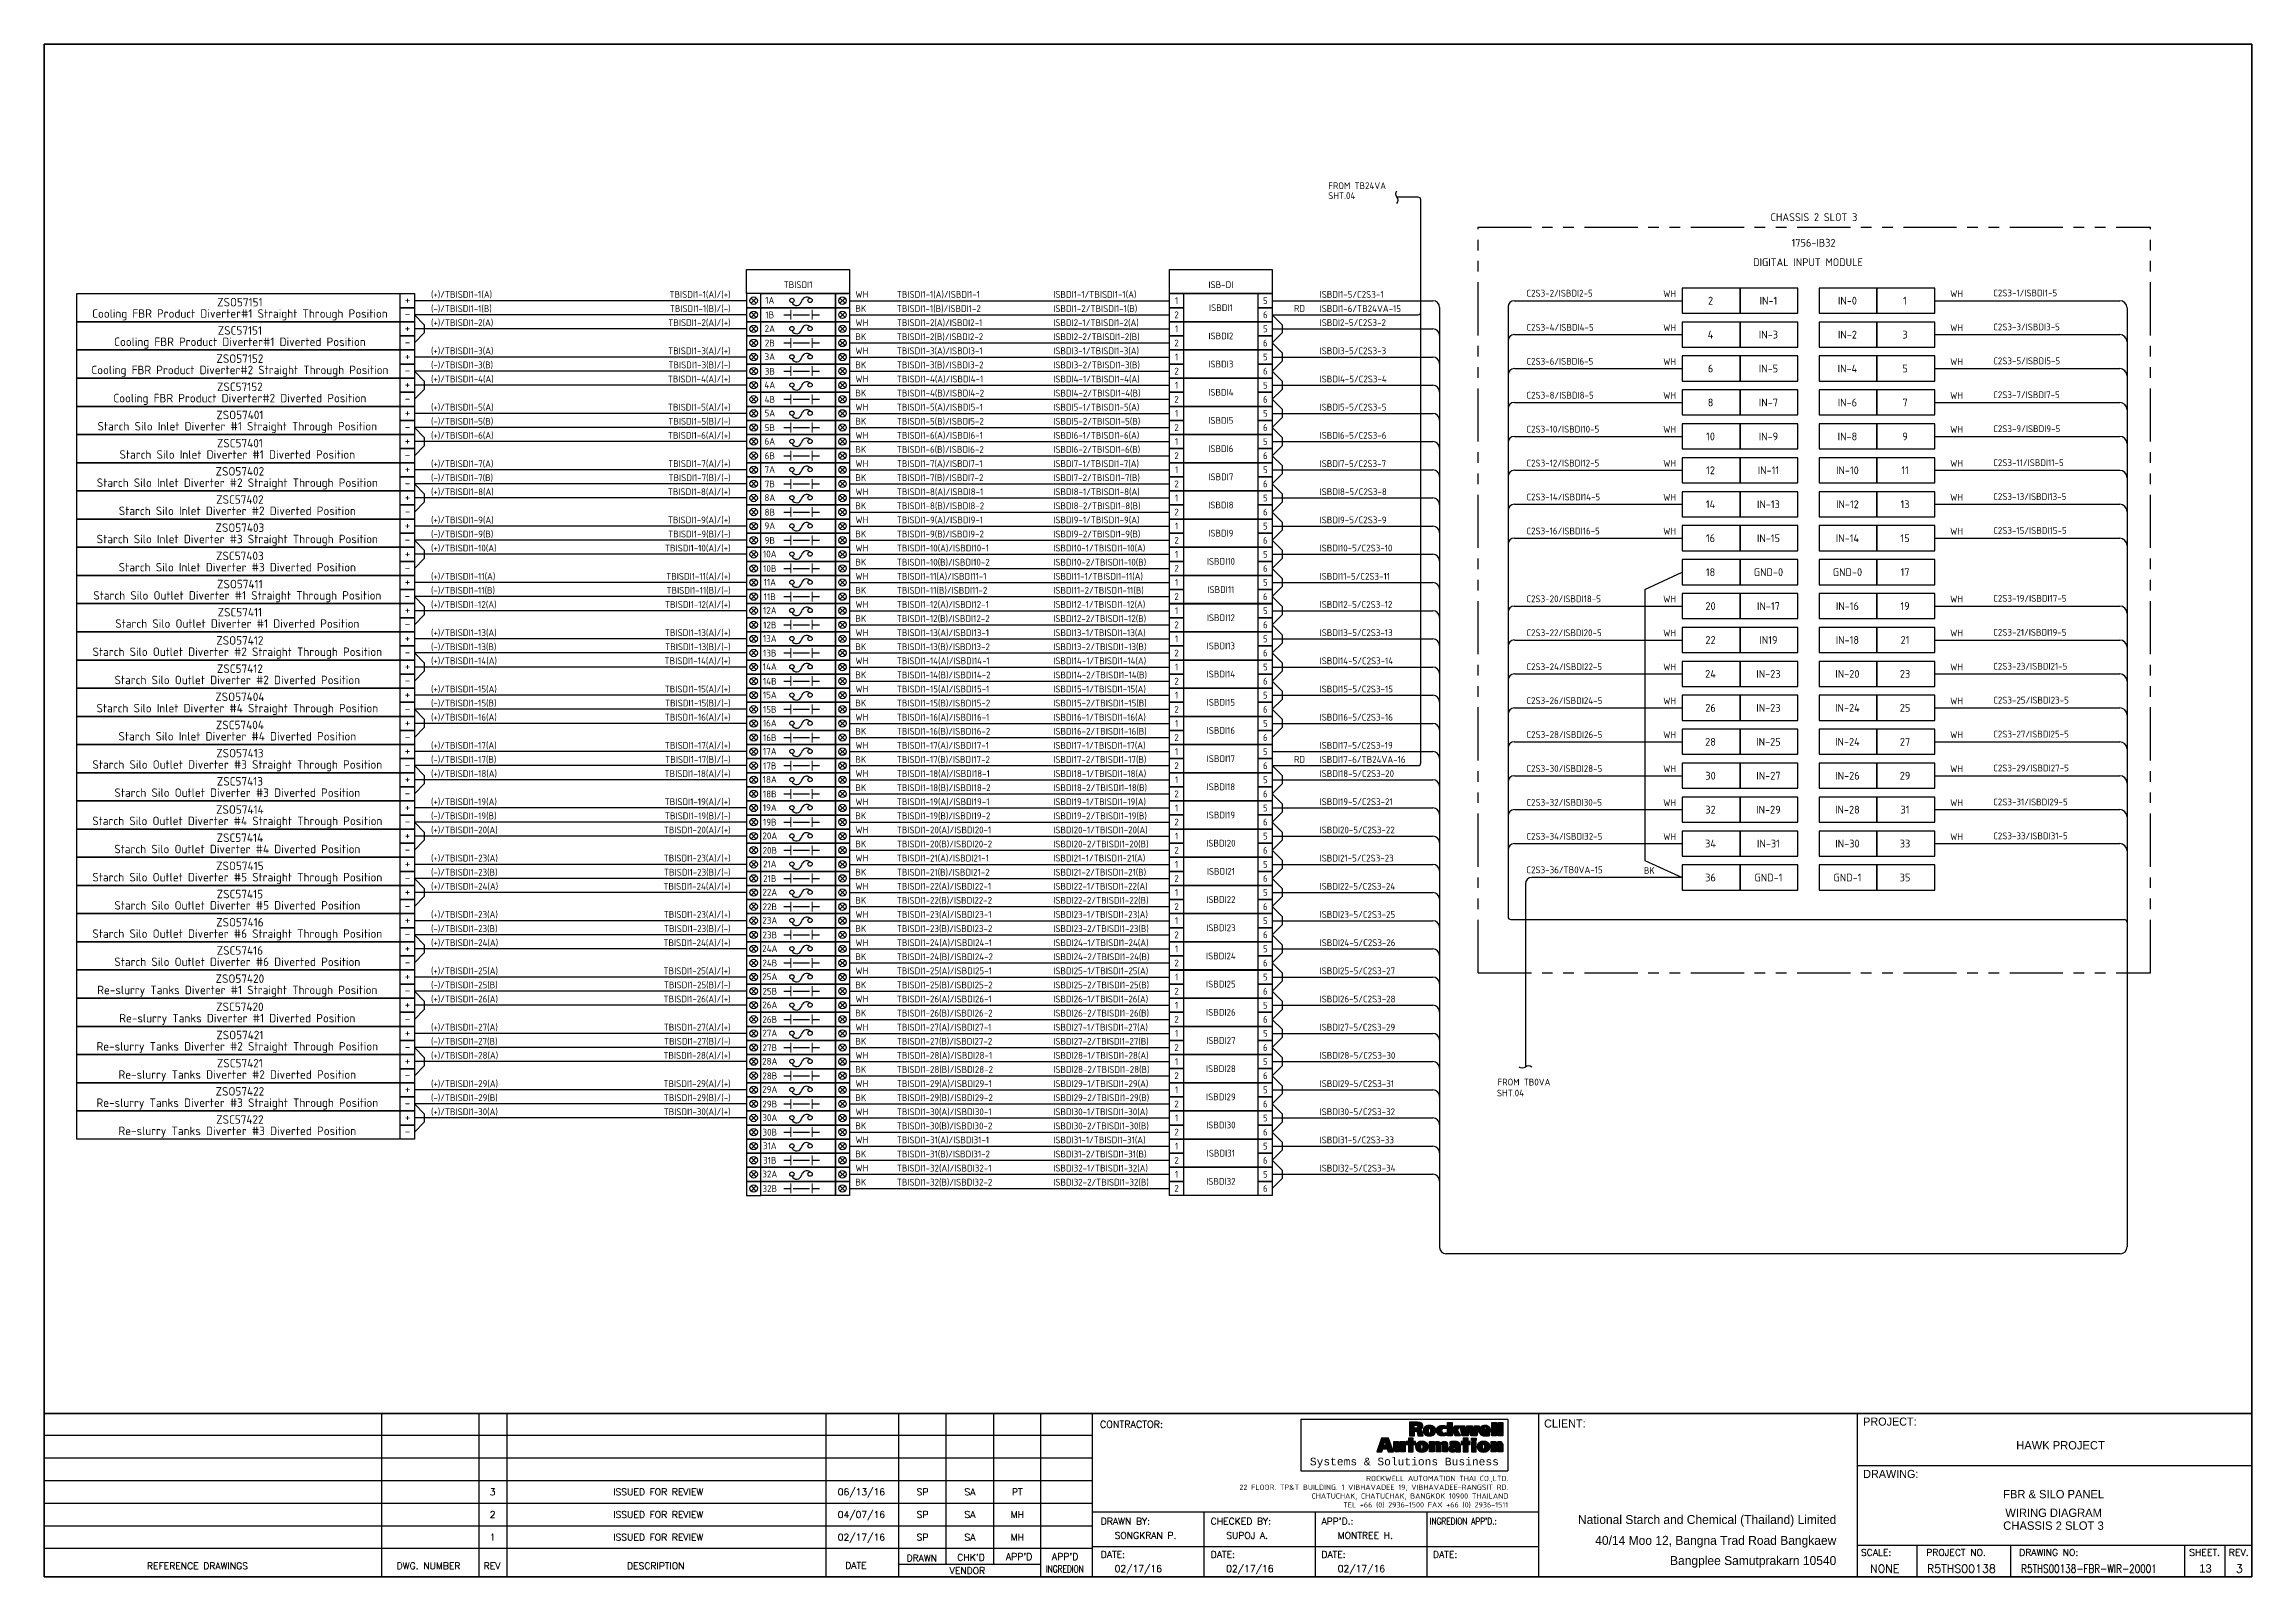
# Model space of a CAD drawing. Header units: inches. Extents: x 579627 to 667544, y 458630 to 507164.
# Drawn here: x 623740 to 627633, y 493540 to 496244 of the extents above; entities that cross this region are included whole.
import ezdxf
from ezdxf.enums import TextEntityAlignment as Align

# ---------------------------------------------------------------- set-up
doc = ezdxf.new("R2010")
doc.units = ezdxf.units.IN
doc.header["$MEASUREMENT"] = 0
doc.linetypes.add('PHANTOM2', pattern=[1.25, 0.625, -0.125, 0.125, -0.125, 0.125, -0.125])
for name, color, linetype in [('ASHADE', 7, 'Continuous'), ('GT_1', 9, 'Continuous'), ('HELPPOINT', 7, 'Continuous'), ('IE-CABLE', 1, 'Continuous'), ('IE-EQUIP', 253, 'Continuous'), ('IE-WIRE', 7, 'Continuous'), ('MEMBER', 7, 'Continuous'), ('power', 7, 'Continuous'), ('RA_LOGO', 2, 'Continuous'), ('TITLE_BOX', 7, 'Continuous')]:
    doc.layers.add(name, color=color, linetype=linetype)
doc.styles.add('BOLD', font='monos.ttf')
doc.styles.add('HTX11', font='O8111901')
doc.styles.add('ISO3098B', font='ISO3098B.shx')
doc.styles.add('ROMANS', font='romans.shx', dxfattribs={"width": 0.85, "height": 25})
doc.styles.add('T1', font='browa.ttf', dxfattribs={"height": 1000})

msp = doc.modelspace()

# ---------------------------------------------------------------- texts
at = {"color": 1, "style": 'ISO3098B'}
for s, p in [('SHT.04', (626004.4, 495970.8)), ('FROM TB24VA', (626004.6, 495988.3)), ('RD', (625944.1, 495771.9)), ('ISBDI1-6/TB24VA-15', (625989.1, 495771.6)), ('RD', (625944.1, 494976.3)), ('ISBDI17-6/TB24VA-16', (625989.1, 494976))]:
    msp.add_text(s, height=12, dxfattribs=at).set_placement(p)
at = {"color": 2, "style": 'ISO3098B'}
for s, p in [('CHASSIS 2 SLOT 3', (626861, 495938.9)), ('1756-IB32', (626860.3, 495893.7)), ('DIGITAL INPUT MODULE', (626850.4, 495859.3)), ('2', (626678.6, 495791.5)), ('IN-1', (626780.7, 495791.5)), ('IN-0', (626920, 495791.5)), ('1', (627021.6, 495791.5)), ('4', (626678.6, 495731.6)), ('IN-3', (626780.7, 495731.6)), ('IN-2', (626920, 495731.6)), ('3', (627021.6, 495731.6)), ('6', (626678.6, 495671.8)), ('IN-5', (626780.7, 495671.8)), ('IN-4', (626920, 495671.8)), ('5', (627021.6, 495671.8)), ('8', (626678.6, 495611.9)), ('IN-7', (626780.7, 495611.9)), ('IN-6', (626920, 495611.9)), ('7', (627021.6, 495611.9)), ('10', (626678.6, 495552)), ('IN-9', (626780.7, 495552)), ('IN-8', (626920, 495552)), ('9', (627021.6, 495552)), ('12', (626678.6, 495492.2)), ('IN-11', (626780.7, 495492.2)), ('IN-10', (626920, 495492.2)), ('11', (627021.6, 495492.2)), ('14', (626678.6, 495432.3)), ('IN-13', (626780.7, 495432.3)), ('IN-12', (626920, 495432.3)), ('13', (627021.6, 495432.3)), ('16', (626678.6, 495372.4)), ('IN-15', (626780.7, 495372.4)), ('IN-14', (626920, 495372.4)), ('15', (627021.6, 495372.4)), ('18', (626678.6, 495312.6)), ('GND-0', (626780.7, 495312.6)), ('GND-0', (626920, 495312.6)), ('17', (627021.6, 495312.6)), ('20', (626678.6, 495252.7)), ('IN-17', (626780.7, 495252.7)), ('IN-16', (626920, 495252.7)), ('19', (627021.6, 495252.7)), ('22', (626678.6, 495192.8)), ('IN19', (626780.7, 495192.8)), ('IN-18', (626920, 495192.8)), ('21', (627021.6, 495192.8)), ('24', (626678.6, 495133)), ('IN-23', (626780.7, 495133)), ('IN-20', (626920, 495133)), ('23', (627021.6, 495133)), ('26', (626678.6, 495073.1)), ('IN-23', (626780.7, 495073.1)), ('IN-24', (626920, 495073.1)), ('25', (627021.6, 495073.1)), ('28', (626678.6, 495013.2)), ('IN-25', (626780.7, 495013.2)), ('IN-24', (626920, 495013.2)), ('27', (627021.6, 495013.2)), ('30', (626678.6, 494953.4)), ('IN-27', (626780.7, 494953.4)), ('IN-26', (626920, 494953.4)), ('29', (627021.6, 494953.4)), ('32', (626678.6, 494893.5)), ('IN-29', (626780.7, 494893.5)), ('IN-28', (626920, 494893.5)), ('31', (627021.6, 494893.5)), ('34', (626678.6, 494833.6)), ('IN-31', (626780.7, 494833.6)), ('IN-30', (626920, 494833.6)), ('33', (627021.6, 494833.6)), ('36', (626678.6, 494773.8)), ('GND-1', (626780.7, 494773.8)), ('GND-1', (626920, 494773.8)), ('35', (627021.6, 494773.8))]:
    msp.add_text(s, height=13.8, dxfattribs=at).set_placement(p, align=Align.MIDDLE)
at = {"color": 4, "style": 'ISO3098B'}
for s, height, p in [('TBISDI1', 12, (625069.4, 495819.7)), ('ISB-DI', 12, (625815.1, 495819.7)), ('Cooling FBR Product Diverter#1 Straight Through Position', 15, (624085.1, 495768.8)), ('ZSO57151', 15, (624085.1, 495788.8)), ('ZSC57151', 15, (624085.1, 495739)), ('Cooling FBR Product Diverter#1 Diverted Position', 15, (624085.1, 495719)), ('ZSO57152', 15, (624085.1, 495689.3)), ('Cooling FBR Product Diverter#2 Straight Through Position', 15, (624085.1, 495669.3)), ('Cooling FBR Product Diverter#2 Diverted Position', 15, (624085.1, 495619.6)), ('ZSC57152', 15, (624085.1, 495639.6)), ('ZSO57401', 15, (624085.1, 495589.9)), ('Starch Silo Inlet Diverter #1 Straight Through Position ', 15, (624085.1, 495569.9)), ('ZSC57401', 15, (624085.1, 495540.1)), ('Starch Silo Inlet Diverter #1 Diverted Position ', 15, (624085.1, 495520.1)), ('Starch Silo Inlet Diverter #2 Straight Through Position ', 15, (624085.1, 495470.4)), ('ZSO57402', 15, (624085.1, 495490.4)), ('Starch Silo Inlet Diverter #2 Diverted Position ', 15, (624085.1, 495420.7)), ('ZSC57402', 15, (624085.1, 495440.7)), ('ZSO57403', 15, (624085.1, 495391)), ('Starch Silo Inlet Diverter #3 Straight Through Position ', 15, (624085.1, 495371)), ('ZSC57403', 15, (624085.1, 495341.2)), ('Starch Silo Inlet Diverter #3 Diverted Position ', 15, (624085.1, 495321.2)), ('Starch Silo Outlet Diverter #1 Straight Through Position ', 15, (624085.1, 495271.5)), ('ZSO57411', 15, (624085.1, 495291.5)), ('Starch Silo Outlet Diverter #1 Diverted Position ', 15, (624085.1, 495221.8)), ('ZSC57411', 15, (624085.1, 495241.8)), ('ZSO57412', 15, (624085.1, 495192.1)), ('Starch Silo Outlet Diverter #2 Straight Through Position ', 15, (624085.1, 495172.1)), ('Starch Silo Outlet Diverter #2 Diverted Position ', 15, (624085.1, 495122.3)), ('ZSC57412', 15, (624085.1, 495142.3)), ('Starch Silo Inlet Diverter #4 Straight Through Position ', 15, (624085.1, 495072.6)), ('ZSO57404', 15, (624085.1, 495092.6)), ('ZSC57404', 15, (624085.1, 495042.9)), ('Starch Silo Inlet Diverter #4 Diverted Position ', 15, (624085.1, 495022.9)), ('ZSO57413', 15, (624085.1, 494993.2)), ('Starch Silo Outlet Diverter #3 Straight Through Position ', 15, (624085.1, 494973.2)), ('Starch Silo Outlet Diverter #3 Diverted Position ', 15, (624085.1, 494923.5)), ('ZSC57413', 15, (624085.1, 494943.5)), ('Starch Silo Outlet Diverter #4 Straight Through Position ', 15, (624085.1, 494873.7)), ('ZSO57414', 15, (624085.1, 494893.7)), ('ZSC57414', 15, (624085.1, 494844)), ('Starch Silo Outlet Diverter #4 Diverted Position ', 15, (624085.1, 494824)), ('ZSO57415', 15, (624085.1, 494794.3)), ('Starch Silo Outlet Diverter #5 Straight Through Position ', 15, (624085.1, 494774.3)), ('Starch Silo Outlet Diverter #5 Diverted Position ', 15, (624085.1, 494724.6)), ('ZSC57415', 15, (624085.1, 494744.6)), ('ZSO57416', 15, (624085.1, 494694.8)), ('Starch Silo Outlet Diverter #6 Straight Through Position ', 15, (624085.1, 494674.8)), ('ZSC57416', 15, (624085.1, 494645.1)), ('Starch Silo Outlet Diverter #6 Diverted Position ', 15, (624085.1, 494625.1)), ('Re-slurry Tanks Diverter #1 Straight Through Position ', 15, (624085.1, 494575.4)), ('ZSO57420', 15, (624085.1, 494595.4)), ('Re-slurry Tanks Diverter #1 Diverted Position ', 15, (624085.1, 494525.7)), ('ZSC57420', 15, (624085.1, 494545.7)), ('ZSO57421', 15, (624085.1, 494495.9)), ('Re-slurry Tanks Diverter #2 Straight Through Position ', 15, (624085.1, 494475.9)), ('ZSC57421', 15, (624085.1, 494446.2)), ('Re-slurry Tanks Diverter #2 Diverted Position ', 15, (624085.1, 494426.2)), ('Re-slurry Tanks Diverter #3 Straight Through Position ', 15, (624085.1, 494376.5)), ('ZSO57422', 15, (624085.1, 494396.5)), ('Re-slurry Tanks Diverter #3 Diverted Position ', 15, (624085.1, 494326.8)), ('ZSC57422', 15, (624085.1, 494346.8))]:
    msp.add_text(s, height=height, dxfattribs=at).set_placement(p, align=Align.MIDDLE_CENTER)
for s, p in [('(+)/TBISDI1-1(A)', (624422.1, 495796.5)), ('WH', (625170.5, 495796.6)), ('TBISDI1-1(A)/ISBDI1-1', (625243.5, 495796.5)), ('ISBDI1-1/TBISDI1-1(A)', (625519.4, 495796.5)), ('ISBDI1-5/C2S3-1', (625989.1, 495796.5)), ('C2S3-2/ISBDI2-5', (626353.9, 495798.7)), ('WH', (626595.2, 495797.8)), ('WH', (627101.2, 495797.8)), ('C2S3-1/ISBDI1-5', (627177.1, 495799.1)), ('(+)/TBISDI1-2(A)', (624422.1, 495746.8)), ('WH', (625170.5, 495746.8)), ('TBISDI1-2(A)/ISBDI2-1', (625243.5, 495746.8)), ('ISBDI2-1/TBISDI1-2(A)', (625519.4, 495746.8)), ('ISBDI2-5/C2S3-2', (625989.1, 495746.8)), ('C2S3-4/ISBDI4-5', (626353.9, 495738.4)), ('WH', (626595.2, 495738)), ('WH', (627101.2, 495738)), ('C2S3-3/ISBDI3-5', (627177.1, 495739.2)), ('(+)/TBISDI1-3(A)', (624422.1, 495697)), ('WH', (625170.5, 495697.1)), ('TBISDI1-3(A)/ISBDI3-1', (625243.5, 495697)), ('ISBDI3-1/TBISDI1-3(A)', (625519.4, 495697)), ('ISBDI3-5/C2S3-3', (625989.1, 495697)), ('(+)/TBISDI1-4(A)', (624422.1, 495647.3)), ('WH', (625170.5, 495647.4)), ('TBISDI1-4(A)/ISBDI4-1', (625243.5, 495647.3)), ('ISBDI4-1/TBISDI1-4(A)', (625519.4, 495647.3)), ('ISBDI4-5/C2S3-4', (625989.1, 495647.3)), ('C2S3-6/ISBDI6-5', (626353.9, 495678.5)), ('WH', (626595.2, 495678.1)), ('WH', (627101.2, 495678.1)), ('C2S3-5/ISBDI5-5', (627177.1, 495679.3)), ('C2S3-8/ISBDI8-5', (626353.9, 495618.7)), ('WH', (626595.2, 495618.2)), ('WH', (627101.2, 495618.2)), ('C2S3-7/ISBDI7-5', (627177.1, 495619.5)), ('(+)/TBISDI1-5(A)', (624422.1, 495597.6)), ('WH', (625170.5, 495597.7)), ('TBISDI1-5(A)/ISBDI5-1', (625243.5, 495597.6)), ('ISBDI5-1/TBISDI1-5(A)', (625519.4, 495597.6)), ('ISBDI5-5/C2S3-5', (625989.1, 495597.6)), ('(+)/TBISDI1-6(A)', (624422.1, 495547.9)), ('WH', (625170.5, 495547.9)), ('TBISDI1-6(A)/ISBDI6-1', (625243.5, 495547.9)), ('ISBDI6-1/TBISDI1-6(A)', (625519.4, 495547.9)), ('ISBDI6-5/C2S3-6', (625989.1, 495547.9)), ('C2S3-10/ISBDI10-5', (626353.9, 495558.8)), ('WH', (626595.2, 495558.4)), ('WH', (627101.2, 495558.4)), ('C2S3-9/ISBDI9-5', (627177.1, 495559.6)), ('(+)/TBISDI1-7(A)', (624422.1, 495498.1)), ('WH', (625170.5, 495498.2)), ('TBISDI1-7(A)/ISBDI7-1', (625243.5, 495498.1)), ('ISBDI7-1/TBISDI1-7(A)', (625519.4, 495498.1)), ('ISBDI7-5/C2S3-7', (625989.1, 495498.1)), ('C2S3-12/ISBDI12-5', (626353.9, 495498.9)), ('WH', (626595.2, 495498.5)), ('WH', (627101.2, 495498.5)), ('C2S3-11/ISBDI11-5', (627177.1, 495499.7)), ('(+)/TBISDI1-8(A)', (624422.1, 495448.4)), ('TBISDI1-8(A)/ISBDI8-1', (625243.5, 495448.4)), ('ISBDI8-1/TBISDI1-8(A)', (625519.4, 495448.4)), ('WH', (625170.5, 495448.5)), ('ISBDI8-5/C2S3-8', (625989.1, 495448.4)), ('C2S3-14/ISBDI14-5', (626353.9, 495439.1)), ('WH', (626595.2, 495438.6)), ('WH', (627101.2, 495438.6)), ('C2S3-13/ISBDI13-5', (627177.1, 495439.9)), ('(+)/TBISDI1-9(A)', (624422.1, 495398.7)), ('WH', (625170.5, 495398.8)), ('TBISDI1-9(A)/ISBDI9-1', (625243.5, 495398.7)), ('ISBDI9-1/TBISDI1-9(A)', (625519.4, 495398.7)), ('ISBDI9-5/C2S3-9', (625989.1, 495398.7)), ('C2S3-16/ISBDI16-5', (626353.9, 495379.2)), ('WH', (626595.2, 495378.8)), ('WH', (627101.2, 495378.8)), ('C2S3-15/ISBDI15-5', (627177.1, 495380)), ('(+)/TBISDI1-10(A)', (624422.1, 495349)), ('WH', (625170.5, 495349)), ('TBISDI1-10(A)/ISBDI10-1', (625243.5, 495349)), ('ISBDI10-1/TBISDI1-10(A)', (625519.4, 495349)), ('ISBDI10-5/C2S3-10', (625989.1, 495349)), ('(+)/TBISDI1-11(A)', (624422.1, 495299.2)), ('WH', (625170.5, 495299.3)), ('TBISDI1-11(A)/ISBDI11-1', (625243.5, 495299.2)), ('ISBDI11-1/TBISDI1-11(A)', (625519.4, 495299.2)), ('ISBDI11-5/C2S3-11', (625989.1, 495299.2)), ('C2S3-20/ISBDI18-5', (626353.9, 495259.5)), ('WH', (626595.2, 495259)), ('WH', (627101.2, 495259)), ('C2S3-19/ISBDI17-5', (627177.1, 495260.3)), ('(+)/TBISDI1-12(A)', (624422.1, 495249.5)), ('WH', (625170.5, 495249.6)), ('TBISDI1-12(A)/ISBDI12-1', (625243.5, 495249.5)), ('ISBDI12-1/TBISDI1-12(A)', (625519.4, 495249.5)), ('ISBDI12-5/C2S3-12', (625989.1, 495249.5)), ('(+)/TBISDI1-13(A)', (624422.1, 495199.8)), ('WH', (625170.5, 495199.9)), ('TBISDI1-13(A)/ISBDI13-1', (625243.5, 495199.8)), ('ISBDI13-1/TBISDI1-13(A)', (625519.4, 495199.8)), ('ISBDI13-5/C2S3-13', (625989.1, 495199.8)), ('C2S3-22/ISBDI20-5', (626353.9, 495199.6)), ('WH', (626595.2, 495199.2)), ('WH', (627101.2, 495199.2)), ('C2S3-21/ISBDI19-5', (627177.1, 495200.4)), ('(+)/TBISDI1-14(A)', (624422.1, 495150.1)), ('WH', (625170.5, 495150.2)), ('TBISDI1-14(A)/ISBDI14-1', (625243.5, 495150.1)), ('ISBDI14-1/TBISDI1-14(A)', (625519.4, 495150.1)), ('ISBDI14-5/C2S3-14', (625989.1, 495150.1)), ('C2S3-24/ISBDI22-5', (626353.9, 495139.7)), ('WH', (626595.2, 495139.3)), ('WH', (627101.2, 495139.3)), ('C2S3-23/ISBDI21-5', (627177.1, 495140.5)), ('(+)/TBISDI1-15(A)', (624422.1, 495100.3)), ('WH', (625170.5, 495100.4)), ('TBISDI1-15(A)/ISBDI15-1', (625243.5, 495100.3)), ('ISBDI15-1/TBISDI1-15(A)', (625519.4, 495100.3)), ('ISBDI15-5/C2S3-15', (625989.1, 495100.3)), ('C2S3-26/ISBDI24-5', (626353.9, 495079.9)), ('WH', (626595.2, 495079.4)), ('WH', (627101.2, 495079.4)), ('C2S3-25/ISBDI23-5', (627177.1, 495080.7)), ('(+)/TBISDI1-16(A)', (624422.1, 495050.6)), ('WH', (625170.5, 495050.7)), ('TBISDI1-16(A)/ISBDI16-1', (625243.5, 495050.6)), ('ISBDI16-1/TBISDI1-16(A)', (625519.4, 495050.6)), ('ISBDI16-5/C2S3-16', (625989.1, 495050.6)), ('(+)/TBISDI1-17(A)', (624422.1, 495000.9)), ('WH', (625170.5, 495001)), ('TBISDI1-17(A)/ISBDI17-1', (625243.5, 495000.9)), ('ISBDI17-1/TBISDI1-17(A)', (625519.4, 495000.9)), ('ISBDI17-5/C2S3-19', (625989.1, 495000.9)), ('C2S3-28/ISBDI26-5', (626353.9, 495020)), ('WH', (626595.2, 495019.6)), ('WH', (627101.2, 495019.6)), ('C2S3-27/ISBDI25-5', (627177.1, 495020.8)), ('(+)/TBISDI1-18(A)', (624422.1, 494951.2)), ('WH', (625170.5, 494951.3)), ('TBISDI1-18(A)/ISBDI18-1', (625243.5, 494951.2)), ('ISBDI18-1/TBISDI1-18(A)', (625519.4, 494951.2)), ('ISBDI18-5/C2S3-20', (625989.1, 494951.2)), ('C2S3-30/ISBDI28-5', (626353.9, 494960.1)), ('WH', (626595.2, 494959.7)), ('WH', (627101.2, 494959.7)), ('C2S3-29/ISBDI27-5', (627177.1, 494960.9)), ('(+)/TBISDI1-19(A)', (624422.1, 494901.5)), ('WH', (625170.5, 494901.5)), ('TBISDI1-19(A)/ISBDI19-1', (625243.5, 494901.5)), ('ISBDI19-1/TBISDI1-19(A)', (625519.4, 494901.5)), ('ISBDI19-5/C2S3-21', (625989.1, 494901.5)), ('C2S3-32/ISBDI30-5', (626353.9, 494900.3)), ('WH', (626595.2, 494899.8)), ('WH', (627101.2, 494899.8)), ('C2S3-31/ISBDI29-5', (627177.1, 494901.1)), ('(+)/TBISDI1-20(A)', (624422.1, 494851.7)), ('WH', (625170.5, 494851.8)), ('TBISDI1-20(A)/ISBDI20-1', (625243.5, 494851.7)), ('ISBDI20-1/TBISDI1-20(A)', (625519.4, 494851.7)), ('ISBDI20-5/C2S3-22', (625989.1, 494851.7)), ('C2S3-34/ISBDI32-5', (626353.9, 494840.4)), ('WH', (626595.2, 494840)), ('WH', (627101.2, 494840)), ('C2S3-33/ISBDI31-5', (627177.1, 494841.2)), ('(+)/TBISDI1-23(A)', (624422.1, 494802)), ('WH', (625170.5, 494802.1)), ('TBISDI1-21(A)/ISBDI21-1', (625243.5, 494802)), ('ISBDI21-1/TBISDI1-21(A)', (625519.4, 494802)), ('ISBDI21-5/C2S3-23', (625989.1, 494802)), ('(+)/TBISDI1-24(A)', (624422.1, 494752.3)), ('WH', (625170.5, 494752.4)), ('TBISDI1-22(A)/ISBDI22-1', (625243.5, 494752.3)), ('ISBDI22-1/TBISDI1-22(A)', (625519.4, 494752.3)), ('ISBDI22-5/C2S3-24', (625989.1, 494752.3)), ('(+)/TBISDI1-23(A)', (624422.1, 494702.6)), ('WH', (625170.5, 494702.6)), ('TBISDI1-23(A)/ISBDI23-1', (625243.5, 494702.6)), ('ISBDI23-1/TBISDI1-23(A)', (625519.4, 494702.6)), ('ISBDI23-5/C2S3-25', (625989.1, 494702.6)), ('(+)/TBISDI1-24(A)', (624422.1, 494652.8)), ('WH', (625170.5, 494652.9)), ('TBISDI1-24(A)/ISBDI24-1', (625243.5, 494652.8)), ('ISBDI24-1/TBISDI1-24(A)', (625519.4, 494652.8)), ('ISBDI24-5/C2S3-26', (625989.1, 494652.8)), ('(+)/TBISDI1-25(A)', (624422.1, 494603.1)), ('WH', (625170.5, 494603.2)), ('TBISDI1-25(A)/ISBDI25-1', (625243.5, 494603.1)), ('ISBDI25-1/TBISDI1-25(A)', (625519.4, 494603.1)), ('ISBDI25-5/C2S3-27', (625989.1, 494603.1)), ('(+)/TBISDI1-26(A)', (624422.1, 494553.4)), ('TBISDI1-26(A)/ISBDI26-1', (625243.5, 494553.4)), ('ISBDI26-1/TBISDI1-26(A)', (625519.4, 494553.4)), ('WH', (625170.5, 494553.5)), ('ISBDI26-5/C2S3-28', (625989.1, 494553.4)), ('(+)/TBISDI1-27(A)', (624422.1, 494503.7)), ('WH', (625170.5, 494503.7)), ('TBISDI1-27(A)/ISBDI27-1', (625243.5, 494503.7)), ('ISBDI27-1/TBISDI1-27(A)', (625519.4, 494503.7)), ('ISBDI27-5/C2S3-29', (625989.1, 494503.7)), ('(+)/TBISDI1-28(A)', (624422.1, 494453.9)), ('WH', (625170.5, 494454)), ('TBISDI1-28(A)/ISBDI28-1', (625243.5, 494453.9)), ('ISBDI28-1/TBISDI1-28(A)', (625519.4, 494453.9)), ('ISBDI28-5/C2S3-30', (625989.1, 494453.9)), ('(+)/TBISDI1-29(A)', (624422.1, 494404.2)), ('WH', (625170.5, 494404.3)), ('TBISDI1-29(A)/ISBDI29-1', (625243.5, 494404.2)), ('ISBDI29-1/TBISDI1-29(A)', (625519.4, 494404.2)), ('ISBDI29-5/C2S3-31', (625989.1, 494404.2)), ('(+)/TBISDI1-30(A)', (624422.1, 494354.5)), ('WH', (625170.5, 494354.6)), ('TBISDI1-30(A)/ISBDI30-1', (625243.5, 494354.5)), ('ISBDI30-1/TBISDI1-30(A)', (625519.4, 494354.5)), ('ISBDI30-5/C2S3-32', (625989.1, 494354.5)), ('WH', (625170.5, 494304.9)), ('TBISDI1-31(A)/ISBDI31-1', (625243.5, 494304.8)), ('ISBDI31-1/TBISDI1-31(A)', (625519.4, 494304.8)), ('ISBDI31-5/C2S3-33', (625989.1, 494304.8)), ('WH', (625170.5, 494255.1)), ('TBISDI1-32(A)/ISBDI32-1', (625243.5, 494255)), ('ISBDI32-1/TBISDI1-32(A)', (625519.4, 494255)), ('ISBDI32-5/C2S3-34', (625989.1, 494255))]:
    msp.add_text(s, height=12, dxfattribs=at).set_placement(p)
at = {"color": 0, "style": 'ISO3098B'}
for s, p in [('(-)/TBISDI1-1(B)', (624422.1, 495771.6)), ('BK', (625170.5, 495771.7)), ('TBISDI1-1(B)/ISBDI1-2', (625243.5, 495771.6)), ('ISBDI1-2/TBISDI1-1(B)', (625519.4, 495771.6)), ('TBISDI1-2(B)/ISBDI2-2', (625243.5, 495721.9)), ('ISBDI2-2/TBISDI1-2(B)', (625519.4, 495721.9)), ('BK', (625170.5, 495722)), ('(-)/TBISDI1-3(B)', (624422.1, 495672.2)), ('BK', (625170.5, 495672.2)), ('TBISDI1-3(B)/ISBDI3-2', (625243.5, 495672.2)), ('ISBDI3-2/TBISDI1-3(B)', (625519.4, 495672.2)), ('BK', (625170.5, 495622.5)), ('TBISDI1-4(B)/ISBDI4-2', (625243.5, 495622.4)), ('ISBDI4-2/TBISDI1-4(B)', (625519.4, 495622.4)), ('(-)/TBISDI1-5(B)', (624422.1, 495572.7)), ('BK', (625170.5, 495572.8)), ('TBISDI1-5(B)/ISBDI5-2', (625243.5, 495572.7)), ('ISBDI5-2/TBISDI1-5(B)', (625519.4, 495572.7)), ('BK', (625170.5, 495523.1)), ('TBISDI1-6(B)/ISBDI6-2', (625243.5, 495523)), ('ISBDI6-2/TBISDI1-6(B)', (625519.4, 495523)), ('(-)/TBISDI1-7(B)', (624422.1, 495473.3)), ('BK', (625170.5, 495473.4)), ('TBISDI1-7(B)/ISBDI7-2', (625243.5, 495473.3)), ('ISBDI7-2/TBISDI1-7(B)', (625519.4, 495473.3)), ('BK', (625170.5, 495423.6)), ('TBISDI1-8(B)/ISBDI8-2', (625243.5, 495423.6)), ('ISBDI8-2/TBISDI1-8(B)', (625519.4, 495423.6)), ('(-)/TBISDI1-9(B)', (624422.1, 495373.8)), ('BK', (625170.5, 495373.9)), ('TBISDI1-9(B)/ISBDI9-2', (625243.5, 495373.8)), ('ISBDI9-2/TBISDI1-9(B)', (625519.4, 495373.8)), ('BK', (625170.5, 495324.2)), ('TBISDI1-10(B)/ISBDI10-2', (625243.5, 495324.1)), ('ISBDI10-2/TBISDI1-10(B)', (625519.4, 495324.1)), ('(-)/TBISDI1-11(B)', (624422.1, 495274.4)), ('BK', (625170.5, 495274.5)), ('TBISDI1-11(B)/ISBDI11-2', (625243.5, 495274.4)), ('ISBDI11-2/TBISDI1-11(B)', (625519.4, 495274.4)), ('BK', (625170.5, 495224.7)), ('TBISDI1-12(B)/ISBDI12-2', (625243.5, 495224.7)), ('ISBDI12-2/TBISDI1-12(B)', (625519.4, 495224.7)), ('(-)/TBISDI1-13(B)', (624422.1, 495174.9)), ('BK', (625170.5, 495175)), ('TBISDI1-13(B)/ISBDI13-2', (625243.5, 495174.9)), ('ISBDI13-2/TBISDI1-13(B)', (625519.4, 495174.9)), ('BK', (625170.5, 495125.3)), ('TBISDI1-14(B)/ISBDI14-2', (625243.5, 495125.2)), ('ISBDI14-2/TBISDI1-14(B)', (625519.4, 495125.2)), ('(-)/TBISDI1-15(B)', (624422.1, 495075.5)), ('BK', (625170.5, 495075.6)), ('TBISDI1-15(B)/ISBDI15-2', (625243.5, 495075.5)), ('ISBDI15-2/TBISDI1-15(B)', (625519.4, 495075.5)), ('BK', (625170.5, 495025.8)), ('TBISDI1-16(B)/ISBDI16-2', (625243.5, 495025.8)), ('ISBDI16-2/TBISDI1-16(B)', (625519.4, 495025.8)), ('(-)/TBISDI1-17(B)', (624422.1, 494976)), ('BK', (625170.5, 494976.1)), ('TBISDI1-17(B)/ISBDI17-2', (625243.5, 494976)), ('ISBDI17-2/TBISDI1-17(B)', (625519.4, 494976)), ('BK', (625170.5, 494926.4)), ('TBISDI1-18(B)/ISBDI18-2', (625243.5, 494926.3)), ('ISBDI18-2/TBISDI1-18(B)', (625519.4, 494926.3)), ('(-)/TBISDI1-19(B)', (624422.1, 494876.6)), ('BK', (625170.5, 494876.7)), ('TBISDI1-19(B)/ISBDI19-2', (625243.5, 494876.6)), ('ISBDI19-2/TBISDI1-19(B)', (625519.4, 494876.6)), ('BK', (625170.5, 494827)), ('TBISDI1-20(B)/ISBDI20-2', (625243.5, 494826.9)), ('ISBDI20-2/TBISDI1-20(B)', (625519.4, 494826.9)), ('(-)/TBISDI1-23(B)', (624422.1, 494777.1)), ('BK', (625170.5, 494777.2)), ('TBISDI1-21(B)/ISBDI21-2', (625243.5, 494777.1)), ('ISBDI21-2/TBISDI1-21(B)', (625519.4, 494777.1)), ('C2S3-36/TB0VA-15', (626353.9, 494781.3)), ('BK', (626561, 494780.1)), ('BK', (625170.5, 494727.5)), ('TBISDI1-22(B)/ISBDI22-2', (625243.5, 494727.4)), ('ISBDI22-2/TBISDI1-22(B)', (625519.4, 494727.4)), ('(-)/TBISDI1-23(B)', (624422.1, 494677.7)), ('BK', (625170.5, 494677.8)), ('TBISDI1-23(B)/ISBDI23-2', (625243.5, 494677.7)), ('ISBDI23-2/TBISDI1-23(B)', (625519.4, 494677.7)), ('BK', (625170.5, 494628.1)), ('TBISDI1-24(B)/ISBDI24-2', (625243.5, 494628)), ('ISBDI24-2/TBISDI1-24(B)', (625519.4, 494628)), ('(-)/TBISDI1-25(B)', (624422.1, 494578.3)), ('BK', (625170.5, 494578.3)), ('TBISDI1-25(B)/ISBDI25-2', (625243.5, 494578.3)), ('ISBDI25-2/TBISDI1-25(B)', (625519.4, 494578.3)), ('BK', (625170.5, 494528.6)), ('TBISDI1-26(B)/ISBDI26-2', (625243.5, 494528.5)), ('ISBDI26-2/TBISDI1-26(B)', (625519.4, 494528.5)), ('(-)/TBISDI1-27(B)', (624422.1, 494478.8)), ('BK', (625170.5, 494478.9)), ('TBISDI1-27(B)/ISBDI27-2', (625243.5, 494478.8)), ('ISBDI27-2/TBISDI1-27(B)', (625519.4, 494478.8)), ('BK', (625170.5, 494429.2)), ('TBISDI1-28(B)/ISBDI28-2', (625243.5, 494429.1)), ('ISBDI28-2/TBISDI1-28(B)', (625519.4, 494429.1)), ('FROM TB0VA', (626303.1, 494406.8)), ('(-)/TBISDI1-29(B)', (624422.1, 494379.4)), ('BK', (625170.5, 494379.4)), ('TBISDI1-29(B)/ISBDI29-2', (625243.5, 494379.4)), ('ISBDI29-2/TBISDI1-29(B)', (625519.4, 494379.4)), ('SHT.04', (626301.9, 494387.5)), ('BK', (625170.5, 494329.7)), ('TBISDI1-30(B)/ISBDI30-2', (625243.5, 494329.6)), ('ISBDI30-2/TBISDI1-30(B)', (625519.4, 494329.6)), ('BK', (625170.5, 494280)), ('TBISDI1-31(B)/ISBDI31-2', (625243.5, 494279.9)), ('ISBDI31-2/TBISDI1-31(B)', (625519.4, 494279.9)), ('BK', (625170.5, 494230.3)), ('TBISDI1-32(B)/ISBDI32-2', (625243.5, 494230.2)), ('ISBDI32-2/TBISDI1-32(B)', (625519.4, 494230.2))]:
    msp.add_text(s, height=12, dxfattribs=at).set_placement(p)
at = {"color": 4, "style": 'ISO3098B'}
for s, p in [('TBISDI1-1(A)/(+)', (624950.3, 495796.5)), ('TBISDI1-2(A)/(+)', (624950.3, 495746.8)), ('TBISDI1-3(A)/(+)', (624950.3, 495697)), ('TBISDI1-4(A)/(+)', (624950.3, 495647.3)), ('TBISDI1-5(A)/(+)', (624950.3, 495597.6)), ('TBISDI1-6(A)/(+)', (624950.3, 495547.9)), ('TBISDI1-7(A)/(+)', (624950.3, 495498.1)), ('TBISDI1-8(A)/(+)', (624950.3, 495448.4)), ('TBISDI1-9(A)/(+)', (624950.3, 495398.7)), ('TBISDI1-10(A)/(+)', (624950.3, 495349)), ('TBISDI1-11(A)/(+)', (624950.3, 495299.2)), ('TBISDI1-12(A)/(+)', (624950.3, 495249.5)), ('TBISDI1-13(A)/(+)', (624950.3, 495199.8)), ('TBISDI1-14(A)/(+)', (624950.3, 495150.1)), ('TBISDI1-15(A)/(+)', (624950.3, 495100.3)), ('TBISDI1-16(A)/(+)', (624950.3, 495050.6)), ('TBISDI1-17(A)/(+)', (624950.3, 495000.9)), ('TBISDI1-18(A)/(+)', (624950.3, 494951.2)), ('TBISDI1-19(A)/(+)', (624950.3, 494901.5)), ('TBISDI1-20(A)/(+)', (624950.3, 494851.7)), ('TBISDI1-23(A)/(+)', (624950.3, 494802)), ('TBISDI1-24(A)/(+)', (624950.3, 494752.3)), ('TBISDI1-23(A)/(+)', (624950.3, 494702.6)), ('TBISDI1-24(A)/(+)', (624950.3, 494652.8)), ('TBISDI1-25(A)/(+)', (624950.3, 494603.1)), ('TBISDI1-26(A)/(+)', (624950.3, 494553.4)), ('TBISDI1-27(A)/(+)', (624950.3, 494503.7)), ('TBISDI1-28(A)/(+)', (624950.3, 494453.9)), ('TBISDI1-29(A)/(+)', (624950.3, 494404.2)), ('TBISDI1-30(A)/(+)', (624950.3, 494354.5))]:
    msp.add_text(s, height=12, dxfattribs=at).set_placement(p, align=Align.RIGHT)
at = {"color": 0, "style": 'ISO3098B'}
for s, p in [('TBISDI1-1(B)/(-)', (624950.3, 495771.6)), ('TBISDI1-3(B)/(-)', (624950.3, 495672.2)), ('TBISDI1-5(B)/(-)', (624950.3, 495572.7)), ('TBISDI1-7(B)/(-)', (624950.3, 495473.3)), ('TBISDI1-9(B)/(-)', (624950.3, 495373.8)), ('TBISDI1-11(B)/(-)', (624950.3, 495274.4)), ('TBISDI1-13(B)/(-)', (624950.3, 495174.9)), ('TBISDI1-15(B)/(-)', (624950.3, 495075.5)), ('TBISDI1-17(B)/(-)', (624950.3, 494976)), ('TBISDI1-19(B)/(-)', (624950.3, 494876.6)), ('TBISDI1-23(B)/(-)', (624950.3, 494777.1)), ('TBISDI1-23(B)/(-)', (624950.3, 494677.7)), ('TBISDI1-25(B)/(-)', (624950.3, 494578.3)), ('TBISDI1-27(B)/(-)', (624950.3, 494478.8)), ('TBISDI1-29(B)/(-)', (624950.3, 494379.4))]:
    msp.add_text(s, height=12, dxfattribs=at).set_placement(p, align=Align.RIGHT)
at = {"color": 6, "style": 'ISO3098B'}
for s, p in [('ISBDI1', (625815.1, 495779.1)), ('ISBDI2', (625815.1, 495729.3)), ('ISBDI3', (625815.1, 495679.6)), ('ISBDI4', (625815.1, 495629.9)), ('ISBDI5', (625815.1, 495580.2)), ('ISBDI6', (625815.1, 495530.4)), ('ISBDI7', (625815.1, 495480.7)), ('ISBDI8', (625815.1, 495431)), ('ISBDI9', (625815.1, 495381.3)), ('ISBDI10', (625815.1, 495331.5)), ('ISBDI11', (625815.1, 495281.8)), ('ISBDI12', (625815.1, 495232.1)), ('ISBDI13', (625815.1, 495182.4)), ('ISBDI14', (625815.1, 495132.7)), ('ISBDI15', (625815.1, 495082.9)), ('ISBDI16', (625815.1, 495033.2)), ('ISBDI17', (625815.1, 494983.5)), ('ISBDI18', (625815.1, 494933.8)), ('ISBDI19', (625815.1, 494884)), ('ISBDI20', (625815.1, 494834.3)), ('ISBDI21', (625815.1, 494784.6)), ('ISBDI22', (625815.1, 494734.9)), ('ISBDI23', (625815.1, 494685.1)), ('ISBDI24', (625815.1, 494635.4)), ('ISBDI25', (625815.1, 494585.7)), ('ISBDI26', (625815.1, 494536)), ('ISBDI27', (625815.1, 494486.2)), ('ISBDI28', (625815.1, 494436.5)), ('ISBDI29', (625815.1, 494386.8)), ('ISBDI30', (625815.1, 494337.1)), ('ISBDI31', (625815.1, 494287.4)), ('ISBDI32', (625815.1, 494237.6))]:
    msp.add_text(s, height=12, dxfattribs=at).set_placement(p, align=Align.MIDDLE_CENTER)
at = {"layer": 'power', "color": 1, "style": 'ISO3098B'}
for p in [(624380.6, 495793.1), (624380.6, 495743.4), (624380.6, 495693.7), (624380.6, 495644), (624380.6, 495594.3), (624380.6, 495544.5), (624380.6, 495494.8), (624380.6, 495445.1), (624380.6, 495395.4), (624380.6, 495345.6), (624380.6, 495295.9), (624380.6, 495246.2), (624380.6, 495196.5), (624380.6, 495146.7), (624380.6, 495097), (624380.6, 495047.3), (624380.6, 494997.6), (624380.6, 494947.8), (624380.6, 494898.1), (624380.6, 494848.4), (624380.6, 494798.7), (624380.6, 494749), (624380.6, 494699.2), (624380.6, 494649.5), (624380.6, 494599.8), (624380.6, 494550.1), (624380.6, 494500.3), (624380.6, 494450.6), (624380.6, 494400.9), (624380.6, 494351.2)]:
    msp.add_text('+', height=15, dxfattribs=at).set_placement(p, align=Align.MIDDLE_CENTER)
at = {"layer": 'power', "color": 0, "style": 'ISO3098B'}
for s, height, p in [('1A', 12.02, (625019.6, 495792.1)), ('-', 15, (624380.6, 495768.3)), ('2A', 12.02, (625019.6, 495742.3)), ('1B', 12.02, (625019.6, 495766.4)), ('-', 15, (624380.6, 495718.6)), ('3A', 12.02, (625019.6, 495692.6)), ('2B', 12.02, (625019.6, 495716.7)), ('-', 15, (624380.6, 495668.9)), ('3B', 12.02, (625019.6, 495666.9)), ('-', 15, (624380.6, 495619.2)), ('4A', 12.02, (625019.6, 495642.9)), ('4B', 12.02, (625019.6, 495617.2)), ('5A', 12.02, (625019.6, 495593.2)), ('-', 15, (624380.6, 495569.4)), ('6A', 12.02, (625019.6, 495543.5)), ('5B', 12.02, (625019.6, 495567.5)), ('-', 15, (624380.6, 495519.7)), ('6B', 12.02, (625019.6, 495517.8)), ('-', 15, (624380.6, 495470)), ('7A', 12.02, (625019.6, 495493.7)), ('7B', 12.02, (625019.6, 495468.1)), ('8A', 12.02, (625019.6, 495444)), ('8B', 12.02, (625019.6, 495418.3)), ('-', 15, (624380.6, 495420.3)), ('9A', 12.02, (625019.6, 495394.3)), ('-', 15, (624380.6, 495370.5)), ('10A', 12.02, (625019.6, 495344.6)), ('9B', 12.02, (625019.6, 495368.6)), ('-', 15, (624380.6, 495320.8)), ('10B', 12.02, (625019.6, 495318.9)), ('-', 15, (624380.6, 495271.1)), ('11A', 12.02, (625019.6, 495294.8)), ('11B', 12.02, (625019.6, 495269.2)), ('12A', 12.02, (625019.6, 495245.1)), ('-', 15, (624380.6, 495221.4)), ('13A', 12.02, (625019.6, 495195.4)), ('12B', 12.02, (625019.6, 495219.4)), ('-', 15, (624380.6, 495171.6)), ('14A', 12.02, (625019.6, 495145.7)), ('13B', 12.02, (625019.6, 495169.7)), ('-', 15, (624380.6, 495121.9)), ('14B', 12.02, (625019.6, 495120)), ('15A', 12.02, (625019.6, 495095.9)), ('15B', 12.02, (625019.6, 495070.3)), ('-', 15, (624380.6, 495072.2)), ('16A', 12.02, (625019.6, 495046.2)), ('-', 15, (624380.6, 495022.5)), ('17A', 12.02, (625019.6, 494996.5)), ('16B', 12.02, (625019.6, 495020.5)), ('-', 15, (624380.6, 494972.8)), ('17B', 12.02, (625019.6, 494970.8)), ('-', 15, (624380.6, 494923)), ('18A', 12.02, (625019.6, 494946.8)), ('18B', 12.02, (625019.6, 494921.1)), ('19A', 12.02, (625019.6, 494897)), ('-', 15, (624380.6, 494873.3)), ('20A', 12.02, (625019.6, 494847.3)), ('19B', 12.02, (625019.6, 494871.4)), ('-', 15, (624380.6, 494823.6)), ('20B', 12.02, (625019.6, 494821.6)), ('21A', 12.02, (625019.6, 494797.6)), ('-', 15, (624380.6, 494773.9)), ('21B', 12.02, (625019.6, 494771.9)), ('-', 15, (624380.6, 494724.1)), ('22A', 12.02, (625019.6, 494747.9)), ('22B', 12.02, (625019.6, 494722.2)), ('23A', 12.02, (625019.6, 494698.2)), ('-', 15, (624380.6, 494674.4)), ('24A', 12.02, (625019.6, 494648.4)), ('23B', 12.02, (625019.6, 494672.5)), ('-', 15, (624380.6, 494624.7)), ('24B', 12.02, (625019.6, 494622.8)), ('-', 15, (624380.6, 494575)), ('25A', 12.02, (625019.6, 494598.7)), ('25B', 12.02, (625019.6, 494573)), ('26A', 12.02, (625019.6, 494549)), ('26B', 12.02, (625019.6, 494523.3)), ('-', 15, (624380.6, 494525.2)), ('27A', 12.02, (625019.6, 494499.3)), ('-', 15, (624380.6, 494475.5)), ('28A', 12.02, (625019.6, 494449.5)), ('27B', 12.02, (625019.6, 494473.6)), ('-', 15, (624380.6, 494425.8)), ('28B', 12.02, (625019.6, 494423.9)), ('-', 15, (624380.6, 494376.1)), ('29A', 12.02, (625019.6, 494399.8)), ('29B', 12.02, (625019.6, 494374.1)), ('30A', 12.02, (625019.6, 494350.1)), ('-', 15, (624380.6, 494326.3)), ('30B', 12.02, (625019.6, 494324.4)), ('31A', 12.02, (625019.6, 494300.4)), ('32A', 12.02, (625019.6, 494250.6)), ('31B', 12.02, (625019.6, 494274.7)), ('32B', 12.02, (625019.6, 494225))]:
    msp.add_text(s, height=height, dxfattribs=at).set_placement(p, align=Align.MIDDLE_CENTER)

# ---------------------------------------------------------------- blocks, each defined once
blk = doc.blocks.new('RA_LOGO1')
at = {"layer": 'RA_LOGO', "linetype": 'Continuous'}
h = blk.add_hatch(color=1, dxfattribs=at)
h.paths.add_polyline_path([(0.987, 0.539), (1.017, 0.539), (1.033, 0.538), (1.046, 0.533), (1.055, 0.521), (1.061, 0.505), (1.065, 0.484), (1.068, 0.461), (1.071, 0.439), (1.074, 0.42), (1.213, 0.42), (1.207, 0.439), (1.203, 0.46), (1.199, 0.482), (1.195, 0.504), (1.189, 0.526), (1.18, 0.545), (1.166, 0.562), (1.147, 0.575), (1.12, 0.583), (1.142, 0.59), (1.16, 0.598), (1.175, 0.609), (1.188, 0.621), (1.197, 0.637), (1.203, 0.655), (1.205, 0.677), (1.204, 0.694), (1.2, 0.709), (1.194, 0.723), (1.185, 0.734), (1.175, 0.744), (1.162, 0.752), (1.147, 0.759), (1.131, 0.763), (1.112, 0.767), (1.092, 0.769), (1.07, 0.77), (0.853, 0.77), (0.853, 0.42), (0.987, 0.42)])
h.paths.add_polyline_path([(0.981, 0.617), (0.981, 0.692), (1.018, 0.692), (1.044, 0.689), (1.063, 0.679), (1.071, 0.656), (1.066, 0.635), (1.054, 0.623), (1.036, 0.618), (1.016, 0.617)], flags=16)
h = blk.add_hatch(color=1, dxfattribs=at)
h.paths.add_polyline_path([(1.3, 0.676), (1.285, 0.67), (1.271, 0.663), (1.258, 0.654), (1.247, 0.644), (1.238, 0.633), (1.23, 0.62), (1.225, 0.606), (1.22, 0.591), (1.218, 0.574), (1.217, 0.556), (1.218, 0.538), (1.22, 0.522), (1.224, 0.506), (1.229, 0.492), (1.235, 0.479), (1.243, 0.467), (1.253, 0.456), (1.264, 0.447), (1.276, 0.438), (1.29, 0.431), (1.305, 0.425), (1.321, 0.421), (1.339, 0.417), (1.358, 0.415), (1.378, 0.415), (1.399, 0.415), (1.418, 0.417), (1.435, 0.421), (1.452, 0.425), (1.467, 0.431), (1.481, 0.438), (1.493, 0.447), (1.504, 0.456), (1.514, 0.467), (1.522, 0.479), (1.528, 0.492), (1.534, 0.506), (1.537, 0.522), (1.54, 0.538), (1.54, 0.556), (1.539, 0.574), (1.537, 0.591), (1.533, 0.606), (1.527, 0.62), (1.519, 0.633), (1.51, 0.644), (1.499, 0.654), (1.486, 0.663), (1.472, 0.67), (1.456, 0.676), (1.439, 0.681), (1.42, 0.684), (1.4, 0.686), (1.378, 0.687), (1.357, 0.686), (1.336, 0.684), (1.317, 0.681)])
h.paths.add_polyline_path([(1.36, 0.605), (1.378, 0.612), (1.396, 0.605), (1.404, 0.584), (1.406, 0.556), (1.405, 0.529), (1.401, 0.508), (1.393, 0.494), (1.378, 0.49), (1.364, 0.494), (1.356, 0.508), (1.352, 0.529), (1.351, 0.556), (1.353, 0.584)], flags=16)
for color, points in [(1, [(1.697, 0.575), (1.705, 0.591), (1.718, 0.603), (1.735, 0.61), (1.756, 0.612), (1.778, 0.61), (1.796, 0.606), (1.813, 0.599), (1.813, 0.676), (1.793, 0.681), (1.771, 0.684), (1.748, 0.686), (1.721, 0.687), (1.699, 0.686), (1.679, 0.684), (1.66, 0.681), (1.643, 0.676), (1.627, 0.67), (1.613, 0.663), (1.601, 0.654), (1.59, 0.644), (1.581, 0.633), (1.573, 0.62), (1.567, 0.606), (1.563, 0.591), (1.561, 0.574), (1.56, 0.556), (1.56, 0.538), (1.563, 0.522), (1.566, 0.506), (1.572, 0.492), (1.578, 0.479), (1.586, 0.467), (1.596, 0.456), (1.607, 0.447), (1.619, 0.438), (1.632, 0.431), (1.648, 0.425), (1.664, 0.421), (1.682, 0.417), (1.701, 0.415), (1.721, 0.415), (1.748, 0.415), (1.772, 0.418), (1.794, 0.422), (1.815, 0.428), (1.815, 0.505), (1.797, 0.496), (1.778, 0.491), (1.756, 0.49), (1.735, 0.492), (1.718, 0.5), (1.705, 0.514), (1.697, 0.531), (1.694, 0.554)]), (1, [(2.233, 0.42), (2.391, 0.42), (2.423, 0.598), (2.424, 0.598), (2.455, 0.42), (2.612, 0.42), (2.671, 0.681), (2.556, 0.681), (2.533, 0.511), (2.532, 0.511), (2.503, 0.681), (2.351, 0.681), (2.324, 0.511), (2.323, 0.511), (2.298, 0.681), (2.174, 0.681)]), (1, [(3.007, 0.42), (3.13, 0.42), (3.13, 0.769), (3.007, 0.769)]), (1, [(3.292, 0.769), (3.169, 0.769), (3.169, 0.42), (3.292, 0.42)]), (252, [(0.745, 0.265), (0.617, 0.265), (0.617, 0.112), (0.617, 0.096), (0.611, 0.082), (0.594, 0.076), (0.579, 0.082), (0.573, 0.096), (0.572, 0.112), (0.572, 0.265), (0.444, 0.265), (0.444, 0.081), (0.445, 0.062), (0.449, 0.046), (0.455, 0.031), (0.465, 0.018), (0.478, 0.008), (0.494, 0.001), (0.513, -0.004), (0.537, -0.006), (0.558, -0.004), (0.579, 0.001), (0.597, 0.011), (0.612, 0.026), (0.625, 0.047), (0.625, 0), (0.745, 0)]), (252, [(0.956, 0.191), (1.011, 0.191), (1.011, 0.265), (0.956, 0.265), (0.956, 0.355), (0.828, 0.355), (0.828, 0.265), (0.774, 0.265), (0.774, 0.191), (0.828, 0.191), (0.828, 0), (0.956, 0)]), (252, [(1.505, 0.153), (1.505, 0.169), (1.511, 0.183), (1.528, 0.189), (1.543, 0.183), (1.549, 0.169), (1.55, 0.153), (1.55, 0), (1.678, 0), (1.678, 0.153), (1.679, 0.169), (1.685, 0.183), (1.701, 0.189), (1.717, 0.183), (1.723, 0.169), (1.724, 0.153), (1.724, 0), (1.852, 0), (1.852, 0.159), (1.851, 0.173), (1.851, 0.187), (1.85, 0.202), (1.847, 0.215), (1.843, 0.228), (1.836, 0.24), (1.827, 0.25), (1.816, 0.259), (1.8, 0.265), (1.781, 0.269), (1.758, 0.271), (1.738, 0.269), (1.717, 0.264), (1.698, 0.255), (1.682, 0.242), (1.672, 0.225), (1.663, 0.242), (1.649, 0.255), (1.631, 0.264), (1.61, 0.269), (1.589, 0.271), (1.57, 0.27), (1.551, 0.266), (1.535, 0.259), (1.52, 0.249), (1.508, 0.236), (1.497, 0.217), (1.497, 0.265), (1.377, 0.265), (1.377, 0), (1.505, 0)]), (252, [(2.257, 0), (2.386, 0), (2.386, 0.191), (2.441, 0.191), (2.441, 0.265), (2.386, 0.265), (2.386, 0.355), (2.257, 0.355), (2.257, 0.265), (2.203, 0.265), (2.203, 0.191), (2.257, 0.191)]), (252, [(3.117, 0.153), (3.117, 0.169), (3.123, 0.183), (3.14, 0.189), (3.155, 0.183), (3.161, 0.169), (3.162, 0.153), (3.162, 0), (3.29, 0), (3.29, 0.184), (3.289, 0.203), (3.285, 0.219), (3.279, 0.234), (3.269, 0.247), (3.256, 0.257), (3.24, 0.265), (3.221, 0.269), (3.197, 0.271), (3.176, 0.269), (3.155, 0.263), (3.137, 0.253), (3.122, 0.239), (3.109, 0.217), (3.109, 0.265), (2.989, 0.265), (2.989, 0), (3.117, 0)])]:
    blk.add_hatch(color=color, dxfattribs=at).paths.add_polyline_path(points)
h = blk.add_hatch(color=1, dxfattribs=at)
h.paths.add_polyline_path([(1.973, 0.769), (1.847, 0.769), (1.847, 0.42), (1.973, 0.42), (1.973, 0.566)])
h.paths.add_polyline_path([(1.974, 0.566), (2.045, 0.42), (2.187, 0.42), (2.101, 0.566), (2.173, 0.681), (2.036, 0.681)])
h = blk.add_hatch(color=1, dxfattribs=at)
h.paths.add_polyline_path([(2.817, 0.415), (2.838, 0.415), (2.859, 0.415), (2.88, 0.416), (2.901, 0.418), (2.92, 0.421), (2.938, 0.425), (2.956, 0.43), (2.956, 0.497), (2.939, 0.49), (2.918, 0.485), (2.895, 0.482), (2.87, 0.481), (2.849, 0.482), (2.83, 0.485), (2.815, 0.493), (2.804, 0.504), (2.8, 0.521), (2.975, 0.521), (2.975, 0.536), (2.974, 0.555), (2.972, 0.572), (2.969, 0.589), (2.965, 0.605), (2.96, 0.619), (2.953, 0.632), (2.944, 0.645), (2.934, 0.655), (2.922, 0.665), (2.909, 0.673), (2.894, 0.679), (2.877, 0.683), (2.858, 0.686), (2.838, 0.687), (2.816, 0.686), (2.795, 0.684), (2.777, 0.681), (2.759, 0.676), (2.744, 0.67), (2.73, 0.663), (2.717, 0.654), (2.706, 0.644), (2.697, 0.633), (2.69, 0.62), (2.684, 0.606), (2.679, 0.591), (2.677, 0.574), (2.676, 0.556), (2.677, 0.538), (2.679, 0.522), (2.683, 0.507), (2.688, 0.492), (2.694, 0.479), (2.702, 0.467), (2.712, 0.456), (2.723, 0.447), (2.735, 0.438), (2.749, 0.431), (2.764, 0.425), (2.78, 0.421), (2.798, 0.417)])
h.paths.add_polyline_path([(2.799, 0.576), (2.801, 0.598), (2.811, 0.618), (2.834, 0.627), (2.855, 0.618), (2.864, 0.598), (2.865, 0.576)], flags=16)
h = blk.add_hatch(color=252, dxfattribs=at)
h.paths.add_polyline_path([(0.272, 0.077), (0.296, 0), (0.439, 0), (0.312, 0.355), (0.124, 0.355), (0, 0), (0.136, 0), (0.158, 0.077)])
h.paths.add_polyline_path([(0.255, 0.162), (0.177, 0.162), (0.216, 0.28)], flags=16)
h = blk.add_hatch(color=252, dxfattribs=at)
h.paths.add_polyline_path([(1.14, -0.003), (1.159, -0.005), (1.18, -0.006), (1.201, -0.005), (1.22, -0.003), (1.238, 0), (1.255, 0.005), (1.27, 0.011), (1.284, 0.018), (1.297, 0.027), (1.308, 0.036), (1.317, 0.047), (1.326, 0.06), (1.333, 0.073), (1.338, 0.087), (1.342, 0.103), (1.344, 0.12), (1.345, 0.137), (1.344, 0.156), (1.341, 0.173), (1.337, 0.188), (1.331, 0.203), (1.323, 0.216), (1.313, 0.227), (1.302, 0.238), (1.29, 0.246), (1.275, 0.254), (1.259, 0.26), (1.242, 0.265), (1.223, 0.268), (1.202, 0.27), (1.18, 0.271), (1.158, 0.27), (1.137, 0.268), (1.118, 0.265), (1.101, 0.26), (1.085, 0.254), (1.071, 0.246), (1.058, 0.238), (1.047, 0.227), (1.038, 0.216), (1.03, 0.203), (1.024, 0.188), (1.02, 0.173), (1.017, 0.156), (1.016, 0.137), (1.017, 0.12), (1.019, 0.103), (1.023, 0.087), (1.028, 0.073), (1.035, 0.06), (1.043, 0.047), (1.053, 0.036), (1.064, 0.027), (1.076, 0.018), (1.09, 0.011), (1.105, 0.005), (1.122, 0)])
h.paths.add_polyline_path([(1.165, 0.075), (1.157, 0.089), (1.153, 0.111), (1.152, 0.137), (1.154, 0.166), (1.162, 0.187), (1.18, 0.195), (1.198, 0.187), (1.207, 0.166), (1.208, 0.137), (1.207, 0.111), (1.204, 0.089), (1.195, 0.075), (1.18, 0.07)], flags=16)
h = blk.add_hatch(color=252, dxfattribs=at)
h.paths.add_polyline_path([(1.883, 0.052), (1.889, 0.036), (1.899, 0.023), (1.911, 0.012), (1.926, 0.004), (1.942, -0.001), (1.96, -0.005), (1.978, -0.006), (1.999, -0.004), (2.019, 0.001), (2.037, 0.01), (2.052, 0.022), (2.065, 0.04), (2.065, 0), (2.184, 0), (2.184, 0.161), (2.183, 0.18), (2.179, 0.197), (2.173, 0.212), (2.165, 0.225), (2.155, 0.236), (2.144, 0.245), (2.131, 0.252), (2.117, 0.258), (2.102, 0.263), (2.086, 0.266), (2.07, 0.268), (2.054, 0.27), (2.038, 0.271), (2.022, 0.271), (1.995, 0.27), (1.973, 0.269), (1.953, 0.266), (1.933, 0.261), (1.911, 0.256), (1.911, 0.181), (1.932, 0.19), (1.954, 0.197), (1.977, 0.202), (2, 0.204), (2.019, 0.203), (2.037, 0.2), (2.053, 0.194), (2.063, 0.183), (2.067, 0.165), (2.053, 0.167), (2.036, 0.168), (2.018, 0.169), (2, 0.168), (1.983, 0.167), (1.965, 0.164), (1.948, 0.16), (1.933, 0.154), (1.918, 0.147), (1.906, 0.137), (1.896, 0.125), (1.888, 0.11), (1.883, 0.092), (1.881, 0.072)])
h.paths.add_polyline_path([(1.998, 0.086), (2.007, 0.106), (2.028, 0.115), (2.055, 0.116), (2.067, 0.116), (2.067, 0.108), (2.063, 0.086), (2.05, 0.068), (2.028, 0.061), (2.011, 0.064), (2.001, 0.072)], flags=16)
h = blk.add_hatch(color=252, dxfattribs=at)
h.paths.add_polyline_path([(2.471, 0), (2.599, 0), (2.599, 0.264), (2.471, 0.264)])
h.paths.add_polyline_path([(2.599, 0.296), (2.599, 0.355), (2.471, 0.355), (2.471, 0.296)])
h = blk.add_hatch(color=252, dxfattribs=at)
h.paths.add_polyline_path([(2.751, -0.003), (2.77, -0.005), (2.791, -0.006), (2.811, -0.005), (2.831, -0.003), (2.849, 0), (2.865, 0.005), (2.881, 0.011), (2.895, 0.018), (2.907, 0.027), (2.918, 0.036), (2.928, 0.047), (2.936, 0.06), (2.943, 0.073), (2.948, 0.087), (2.952, 0.103), (2.955, 0.12), (2.955, 0.137), (2.954, 0.156), (2.952, 0.173), (2.947, 0.188), (2.941, 0.203), (2.934, 0.216), (2.924, 0.227), (2.913, 0.238), (2.9, 0.246), (2.886, 0.254), (2.87, 0.26), (2.852, 0.265), (2.833, 0.268), (2.813, 0.27), (2.791, 0.271), (2.769, 0.27), (2.748, 0.268), (2.729, 0.265), (2.711, 0.26), (2.695, 0.254), (2.681, 0.246), (2.669, 0.238), (2.658, 0.227), (2.648, 0.216), (2.64, 0.203), (2.634, 0.188), (2.63, 0.173), (2.628, 0.156), (2.627, 0.137), (2.627, 0.12), (2.63, 0.103), (2.633, 0.087), (2.639, 0.073), (2.645, 0.06), (2.654, 0.047), (2.663, 0.036), (2.674, 0.027), (2.687, 0.018), (2.701, 0.011), (2.716, 0.005), (2.733, 0)])
h.paths.add_polyline_path([(2.776, 0.075), (2.768, 0.089), (2.764, 0.111), (2.763, 0.137), (2.765, 0.166), (2.773, 0.187), (2.791, 0.195), (2.809, 0.187), (2.817, 0.166), (2.819, 0.137), (2.818, 0.111), (2.814, 0.089), (2.806, 0.075), (2.791, 0.07)], flags=16)
at = {"layer": 'RA_LOGO', "color": 1, "linetype": 'Continuous'}
for points in [[(1.147, 0.759), (1.131, 0.763), (1.112, 0.767), (1.092, 0.769), (1.07, 0.77), (0.853, 0.77), (0.853, 0.42), (0.987, 0.42), (0.987, 0.539), (1.017, 0.539), (1.033, 0.538), (1.046, 0.533), (1.055, 0.521), (1.061, 0.505), (1.065, 0.484), (1.068, 0.461), (1.071, 0.439), (1.074, 0.42), (1.213, 0.42), (1.207, 0.439), (1.203, 0.46), (1.199, 0.482), (1.195, 0.504), (1.189, 0.526), (1.18, 0.545), (1.166, 0.562), (1.147, 0.575), (1.121, 0.583), (1.121, 0.584), (1.142, 0.59), (1.16, 0.598), (1.175, 0.609), (1.188, 0.621), (1.197, 0.637), (1.203, 0.655), (1.205, 0.677), (1.204, 0.694), (1.2, 0.709), (1.194, 0.723), (1.185, 0.734), (1.175, 0.744), (1.162, 0.752)], [(1.016, 0.617), (0.981, 0.617), (0.981, 0.692), (1.018, 0.692), (1.044, 0.689), (1.063, 0.679), (1.071, 0.656), (1.066, 0.635), (1.054, 0.623), (1.036, 0.618)], [(1.456, 0.676), (1.439, 0.681), (1.42, 0.684), (1.4, 0.686), (1.378, 0.687), (1.357, 0.686), (1.336, 0.684), (1.317, 0.681), (1.3, 0.676), (1.285, 0.67), (1.271, 0.663), (1.258, 0.654), (1.247, 0.644), (1.238, 0.633), (1.23, 0.62), (1.225, 0.606), (1.22, 0.591), (1.218, 0.574), (1.217, 0.556), (1.217, 0.556), (1.218, 0.538), (1.22, 0.522), (1.224, 0.506), (1.229, 0.492), (1.235, 0.479), (1.243, 0.467), (1.253, 0.456), (1.264, 0.447), (1.276, 0.438), (1.29, 0.431), (1.305, 0.425), (1.321, 0.421), (1.339, 0.417), (1.358, 0.415), (1.378, 0.415), (1.399, 0.415), (1.418, 0.417), (1.435, 0.421), (1.452, 0.425), (1.467, 0.431), (1.481, 0.438), (1.493, 0.447), (1.504, 0.456), (1.514, 0.467), (1.522, 0.479), (1.528, 0.492), (1.534, 0.506), (1.537, 0.522), (1.54, 0.538), (1.54, 0.556), (1.539, 0.574), (1.537, 0.591), (1.533, 0.606), (1.527, 0.62), (1.519, 0.633), (1.51, 0.644), (1.499, 0.654), (1.486, 0.663), (1.472, 0.67)], [(1.351, 0.556), (1.353, 0.584), (1.36, 0.605), (1.378, 0.612), (1.396, 0.605), (1.404, 0.584), (1.406, 0.556), (1.405, 0.529), (1.401, 0.508), (1.393, 0.494), (1.378, 0.49), (1.364, 0.494), (1.356, 0.508), (1.352, 0.529)], [(1.679, 0.684), (1.699, 0.686), (1.721, 0.687), (1.748, 0.686), (1.771, 0.684), (1.793, 0.681), (1.813, 0.676), (1.813, 0.599), (1.796, 0.606), (1.778, 0.61), (1.756, 0.612), (1.735, 0.61), (1.718, 0.603), (1.705, 0.591), (1.697, 0.575), (1.694, 0.554), (1.697, 0.531), (1.705, 0.514), (1.718, 0.5), (1.735, 0.492), (1.756, 0.49), (1.778, 0.491), (1.797, 0.496), (1.815, 0.505), (1.815, 0.428), (1.794, 0.422), (1.772, 0.418), (1.748, 0.415), (1.721, 0.415), (1.701, 0.415), (1.682, 0.417), (1.664, 0.421), (1.648, 0.425), (1.632, 0.431), (1.619, 0.438), (1.607, 0.447), (1.596, 0.456), (1.586, 0.467), (1.578, 0.479), (1.572, 0.492), (1.566, 0.506), (1.563, 0.522), (1.56, 0.538), (1.56, 0.556), (1.561, 0.574), (1.563, 0.591), (1.567, 0.606), (1.573, 0.62), (1.581, 0.633), (1.59, 0.644), (1.601, 0.654), (1.613, 0.663), (1.627, 0.67), (1.643, 0.676), (1.66, 0.681)], [(1.973, 0.42), (1.847, 0.42), (1.847, 0.769), (1.973, 0.769), (1.973, 0.566), (1.974, 0.566), (1.973, 0.566)], [(2.045, 0.42), (1.974, 0.566), (2.036, 0.681), (2.173, 0.681), (2.101, 0.566), (2.187, 0.42)], [(2.455, 0.42), (2.424, 0.598), (2.423, 0.598), (2.391, 0.42), (2.233, 0.42), (2.174, 0.681), (2.298, 0.681), (2.323, 0.511), (2.324, 0.511), (2.351, 0.681), (2.503, 0.681), (2.532, 0.511), (2.533, 0.511), (2.556, 0.681), (2.671, 0.681), (2.612, 0.42)], [(2.817, 0.415), (2.838, 0.415), (2.859, 0.415), (2.88, 0.416), (2.901, 0.418), (2.92, 0.421), (2.938, 0.425), (2.956, 0.43), (2.956, 0.497), (2.939, 0.49), (2.918, 0.485), (2.895, 0.482), (2.87, 0.481), (2.849, 0.482), (2.83, 0.485), (2.815, 0.493), (2.804, 0.504), (2.8, 0.521), (2.975, 0.521), (2.975, 0.536), (2.974, 0.555), (2.972, 0.572), (2.969, 0.589), (2.965, 0.605), (2.96, 0.619), (2.953, 0.632), (2.944, 0.645), (2.934, 0.655), (2.922, 0.665), (2.909, 0.673), (2.894, 0.679), (2.877, 0.683), (2.858, 0.686), (2.838, 0.687), (2.816, 0.686), (2.795, 0.684), (2.777, 0.681), (2.759, 0.676), (2.744, 0.67), (2.73, 0.663), (2.717, 0.654), (2.706, 0.644), (2.697, 0.633), (2.69, 0.62), (2.684, 0.606), (2.679, 0.591), (2.677, 0.574), (2.676, 0.556), (2.676, 0.556), (2.677, 0.538), (2.679, 0.522), (2.683, 0.507), (2.688, 0.492), (2.694, 0.479), (2.702, 0.467), (2.712, 0.456), (2.723, 0.447), (2.735, 0.438), (2.749, 0.431), (2.764, 0.425), (2.78, 0.421), (2.798, 0.417)], [(2.865, 0.576), (2.799, 0.576), (2.801, 0.598), (2.811, 0.618), (2.834, 0.627), (2.855, 0.618), (2.864, 0.598)], [(3.007, 0.42), (3.007, 0.769), (3.13, 0.769), (3.13, 0.42)], [(3.169, 0.42), (3.169, 0.769), (3.292, 0.769), (3.292, 0.42)]]:
    blk.add_lwpolyline(points, close=True, dxfattribs=at)
at = {"layer": 'RA_LOGO', "color": 252, "linetype": 'Continuous'}
for points in [[(0.296, 0), (0.439, 0), (0.312, 0.355), (0.124, 0.355), (0, 0), (0.136, 0), (0.158, 0.077), (0.272, 0.077)], [(0.216, 0.279), (0.217, 0.279), (0.255, 0.162), (0.177, 0.162)], [(0.455, 0.031), (0.449, 0.046), (0.445, 0.062), (0.444, 0.081), (0.444, 0.265), (0.572, 0.265), (0.572, 0.112), (0.573, 0.096), (0.579, 0.082), (0.594, 0.076), (0.611, 0.082), (0.617, 0.096), (0.617, 0.112), (0.617, 0.265), (0.745, 0.265), (0.745, 0), (0.625, 0), (0.625, 0.045), (0.624, 0.045), (0.612, 0.026), (0.597, 0.011), (0.579, 0.001), (0.558, -0.004), (0.537, -0.006), (0.513, -0.004), (0.494, 0.001), (0.478, 0.008), (0.465, 0.018)], [(0.956, 0.191), (1.011, 0.191), (1.011, 0.265), (0.956, 0.265), (0.956, 0.355), (0.828, 0.355), (0.828, 0.265), (0.774, 0.265), (0.774, 0.191), (0.828, 0.191), (0.828, 0), (0.956, 0)], [(1.158, 0.27), (1.137, 0.268), (1.118, 0.265), (1.101, 0.26), (1.085, 0.254), (1.071, 0.246), (1.058, 0.238), (1.047, 0.227), (1.038, 0.216), (1.03, 0.203), (1.024, 0.188), (1.02, 0.173), (1.017, 0.156), (1.016, 0.137), (1.016, 0.137), (1.017, 0.12), (1.019, 0.103), (1.023, 0.087), (1.028, 0.073), (1.035, 0.06), (1.043, 0.047), (1.053, 0.036), (1.064, 0.027), (1.076, 0.018), (1.09, 0.011), (1.105, 0.005), (1.122, 0), (1.14, -0.003), (1.159, -0.005), (1.18, -0.006), (1.201, -0.005), (1.22, -0.003), (1.238, 0), (1.255, 0.005), (1.27, 0.011), (1.284, 0.018), (1.297, 0.027), (1.308, 0.036), (1.317, 0.047), (1.326, 0.06), (1.333, 0.073), (1.338, 0.087), (1.342, 0.103), (1.344, 0.12), (1.345, 0.137), (1.345, 0.137), (1.344, 0.156), (1.341, 0.173), (1.337, 0.188), (1.331, 0.203), (1.323, 0.216), (1.313, 0.227), (1.302, 0.238), (1.29, 0.246), (1.275, 0.254), (1.259, 0.26), (1.242, 0.265), (1.223, 0.268), (1.202, 0.27), (1.18, 0.271), (1.18, 0.271)], [(1.152, 0.137), (1.154, 0.166), (1.162, 0.187), (1.18, 0.195), (1.198, 0.187), (1.207, 0.166), (1.208, 0.137), (1.207, 0.111), (1.204, 0.089), (1.195, 0.075), (1.18, 0.07), (1.165, 0.075), (1.157, 0.089), (1.153, 0.111)], [(1.549, 0.169), (1.543, 0.183), (1.528, 0.189), (1.511, 0.183), (1.505, 0.169), (1.505, 0.153), (1.505, 0), (1.377, 0), (1.377, 0.265), (1.497, 0.265), (1.497, 0.219), (1.499, 0.219), (1.508, 0.236), (1.52, 0.249), (1.535, 0.259), (1.551, 0.266), (1.57, 0.27), (1.589, 0.271), (1.61, 0.269), (1.631, 0.264), (1.649, 0.255), (1.663, 0.242), (1.672, 0.226), (1.673, 0.226), (1.682, 0.242), (1.698, 0.255), (1.717, 0.264), (1.738, 0.269), (1.758, 0.271), (1.781, 0.269), (1.8, 0.265), (1.816, 0.259), (1.827, 0.25), (1.836, 0.24), (1.843, 0.228), (1.847, 0.215), (1.85, 0.202), (1.851, 0.187), (1.851, 0.173), (1.852, 0.159), (1.852, 0), (1.724, 0), (1.724, 0.153), (1.723, 0.169), (1.717, 0.183), (1.701, 0.189), (1.685, 0.183), (1.679, 0.169), (1.678, 0.153), (1.678, 0), (1.55, 0), (1.55, 0.153)], [(1.973, 0.269), (1.953, 0.266), (1.933, 0.261), (1.911, 0.256), (1.911, 0.181), (1.932, 0.19), (1.954, 0.197), (1.977, 0.202), (2, 0.204), (2.019, 0.203), (2.037, 0.2), (2.053, 0.194), (2.063, 0.183), (2.067, 0.165), (2.053, 0.167), (2.036, 0.168), (2.018, 0.169), (2, 0.168), (1.983, 0.167), (1.965, 0.164), (1.948, 0.16), (1.933, 0.154), (1.918, 0.147), (1.906, 0.137), (1.896, 0.125), (1.888, 0.11), (1.883, 0.092), (1.881, 0.072), (1.881, 0.072), (1.883, 0.052), (1.889, 0.036), (1.899, 0.023), (1.911, 0.012), (1.926, 0.004), (1.942, -0.001), (1.96, -0.005), (1.978, -0.006), (1.999, -0.004), (2.019, 0.001), (2.037, 0.01), (2.052, 0.022), (2.064, 0.038), (2.065, 0.038), (2.065, 0), (2.184, 0), (2.184, 0.161), (2.183, 0.18), (2.179, 0.197), (2.173, 0.212), (2.165, 0.225), (2.155, 0.236), (2.144, 0.245), (2.131, 0.252), (2.117, 0.258), (2.102, 0.263), (2.086, 0.266), (2.07, 0.268), (2.054, 0.27), (2.038, 0.271), (2.022, 0.271), (1.995, 0.27)], [(2.067, 0.108), (2.063, 0.086), (2.05, 0.068), (2.028, 0.061), (2.011, 0.064), (2.001, 0.072), (1.998, 0.086), (2.007, 0.106), (2.028, 0.115), (2.055, 0.116), (2.067, 0.116)], [(2.386, 0), (2.386, 0.191), (2.441, 0.191), (2.441, 0.265), (2.386, 0.265), (2.386, 0.355), (2.257, 0.355), (2.257, 0.265), (2.203, 0.265), (2.203, 0.191), (2.257, 0.191), (2.257, 0)], [(2.471, 0.296), (2.471, 0.355), (2.599, 0.355), (2.599, 0.296)], [(2.599, 0), (2.599, 0.264), (2.471, 0.264), (2.471, 0)], [(2.87, 0.26), (2.852, 0.265), (2.833, 0.268), (2.813, 0.27), (2.791, 0.271), (2.769, 0.27), (2.748, 0.268), (2.729, 0.265), (2.711, 0.26), (2.695, 0.254), (2.681, 0.246), (2.669, 0.238), (2.658, 0.227), (2.648, 0.216), (2.64, 0.203), (2.634, 0.188), (2.63, 0.173), (2.628, 0.156), (2.627, 0.137), (2.627, 0.137), (2.627, 0.12), (2.63, 0.103), (2.633, 0.087), (2.639, 0.073), (2.645, 0.06), (2.654, 0.047), (2.663, 0.036), (2.674, 0.027), (2.687, 0.018), (2.701, 0.011), (2.716, 0.005), (2.733, 0), (2.751, -0.003), (2.77, -0.005), (2.791, -0.006), (2.811, -0.005), (2.831, -0.003), (2.849, 0), (2.865, 0.005), (2.881, 0.011), (2.895, 0.018), (2.907, 0.027), (2.918, 0.036), (2.928, 0.047), (2.936, 0.06), (2.943, 0.073), (2.948, 0.087), (2.952, 0.103), (2.955, 0.12), (2.955, 0.137), (2.955, 0.137), (2.954, 0.156), (2.952, 0.173), (2.947, 0.188), (2.941, 0.203), (2.934, 0.216), (2.924, 0.227), (2.913, 0.238), (2.9, 0.246), (2.886, 0.254)], [(2.763, 0.137), (2.765, 0.166), (2.773, 0.187), (2.791, 0.195), (2.809, 0.187), (2.817, 0.166), (2.819, 0.137), (2.818, 0.111), (2.814, 0.089), (2.806, 0.075), (2.791, 0.07), (2.776, 0.075), (2.768, 0.089), (2.764, 0.111)], [(3.117, 0.169), (3.117, 0.153), (3.117, 0), (2.989, 0), (2.989, 0.265), (3.109, 0.265), (3.109, 0.219), (3.11, 0.219), (3.122, 0.239), (3.137, 0.253), (3.155, 0.263), (3.176, 0.269), (3.197, 0.271), (3.221, 0.269), (3.24, 0.265), (3.256, 0.257), (3.269, 0.247), (3.279, 0.234), (3.285, 0.219), (3.289, 0.203), (3.29, 0.184), (3.29, 0), (3.162, 0), (3.162, 0.153), (3.161, 0.169), (3.155, 0.183), (3.14, 0.189), (3.123, 0.183)]]:
    blk.add_lwpolyline(points, close=True, dxfattribs=at)
blk = doc.blocks.new('TPA')
at = {"color": 0}
for p, q in [((565225.5, 502262.6), (565225.5, 502159)), ((565225.5, 502262.6), (565640.1, 502262.6)), ((565640.1, 502262.6), (565640.1, 502159)), ((565225.5, 502159), (565640.1, 502159))]:
    blk.add_line(p, q, dxfattribs=at)
at = {"color": 4}
for p, q in [((566459.5, 502010.1), (566459.5, 501946.4)), ((566647.2, 502010.1), (566647.2, 501946.4))]:
    blk.add_line(p, q, dxfattribs=at)
at = {"color": 4, "ltscale": 0.5}
for p, q in [((566996.2, 502010.1), (566996.2, 501946.4)), ((566996.2, 502010.1), (566996.2, 501946.4)), ((567077.1, 502010.1), (567077.1, 501946.4)), ((567077.1, 502010.1), (567077.1, 501946.4))]:
    blk.add_line(p, q, dxfattribs=at)
at = {"layer": 'GT_1', "color": 4}
for p, q in [((566341, 501946.4), (566341, 502273.8)), ((566341, 501946.4), (566341, 502273.8)), ((566341, 502010.1), (567131, 502010.1))]:
    blk.add_line(p, q, dxfattribs=at)
at = {"layer": 'GT_1', "color": 4, "flags": 128}
for points in [[(563383.4, 501946.4), (563383.4, 502273.8)], [(563578.8, 501946.4), (563578.8, 502273.8)], [(563634.6, 501946.4), (563634.6, 502273.8)], [(564274, 501946.4), (564274, 502273.8)], [(564419.8, 501946.4), (564419.8, 502273.8)], [(564514.7, 501971.1), (564514.7, 502273.8)], [(564609.7, 501971.2), (564609.7, 502273.8)], [(564704.3, 501946.4), (564704.3, 502273.8)], [(564807.7, 501946.4), (564807.7, 502273.8)], [(565702.1, 501946.4), (565702.1, 502273.8)], [(566341, 501946.4), (566341, 502273.8)], [(564807.7, 502229.7), (562706.8, 502229.7)], [(564807.7, 502184.4), (562706.8, 502184.4)], [(564807.7, 502139.1), (562706.8, 502139.1)], [(564807.7, 502093.7), (562706.8, 502093.7)], [(565702.1, 502076.3), (564807.7, 502076.3)], [(565031.3, 501946.4), (565031.3, 502076.3)], [(565254.9, 501946.4), (565254.9, 502076.3)], [(565478.5, 501946.4), (565478.5, 502076.3)], [(564807.7, 502048.3), (562706.8, 502048.3)], [(564807.6, 502003), (562706.8, 502003)], [(564704.3, 501971.1), (564419.8, 501971.1)], [(565702.1, 502006.4), (564807.7, 502006.4)]]:
    blk.add_lwpolyline(points, dxfattribs=at)
at = {"layer": 'HELPPOINT', "color": 4, "lineweight": 35}
for p, q in [((562706.8, 501946.4), (562706.8, 505019.3)), ((562706.8, 505019.3), (567131, 505019.3)), ((562706.8, 501946.4), (562706.8, 505019.3)), ((562706.8, 505019.3), (567131, 505019.3)), ((567131, 505019.3), (567131, 501946.4)), ((567131, 505019.3), (567131, 501946.4)), ((567131, 501946.4), (562706.8, 501946.4)), ((567131, 501946.4), (562706.8, 501946.4))]:
    blk.add_line(p, q, dxfattribs=at)
at = {"layer": 'HELPPOINT', "color": 4}
for p, q in [((566341, 502169.7), (567131, 502169.7)), ((566341, 502169.7), (567131, 502169.7)), ((566341, 502010.1), (567131, 502010.1))]:
    blk.add_line(p, q, dxfattribs=at)
at = {"layer": 'MEMBER', "color": 4, "lineweight": 35}
blk.add_line((562706.8, 502273.8), (567131, 502273.8), dxfattribs=at)
blk.add_line((562706.8, 502273.8), (567131, 502273.8), dxfattribs=at)
at = {"layer": 'MEMBER', "color": 4}
for p, q in [((566341, 502169.7), (567131, 502169.7)), ((566341, 502169.7), (567131, 502169.7)), ((566341, 502010.1), (567131, 502010.1)), ((566341, 502010.1), (567131, 502010.1))]:
    blk.add_line(p, q, dxfattribs=at)
at = {"color": 0, "xscale": 76.7727272878401, "yscale": 76.77272728795651, "zscale": 76.772727288}
blk.add_blockref('RA_LOGO1', (565377.2, 502197.1), dxfattribs=at)
at = {"color": 4, "ltscale": 100, "style": 'HTX11'}
for s, p in [('HAWK PROJECT', (566747.6, 502210.2)), ('FBR & SILO PANEL', (566733.8, 502112.3)), ('WIRING DIAGRAM', (566733.8, 502074.9))]:
    blk.add_text(s, height=16.696, dxfattribs=at).set_placement(p, align=Align.MIDDLE_CENTER)
at = {"color": 4, "insert": (565640.9, 502148.9), "char_height": 10.5571, "width": 527.854, "attachment_point": 3, "style": 'ISO3098B'}
blk.add_mtext('ROCKWELL AUTOMATION THAI CO.,LTD.\\P22 FLOOR. TP&T BUILDING. 1 VIBHAVADEE 19, VIBHAVADEE-RANGSIT RD. CHATUCHAK, CHATUCHAK, BANGKOK 10900 THAILAND\\PTEL +66 (0) 2936-1500 FAX +66 (0) 2936-1511', dxfattribs=at)
at = {"color": 0, "insert": (565243.3, 502185.3), "char_height": 15.355, "width": 438.272, "attachment_point": 1, "style": 'BOLD'}
blk.add_mtext('{\\W1.04;Systems & Solutions Business}', dxfattribs=at)
at = {"style": 'HTX11'}
for tag, p in [('A', (566704.3, 502037.1)), ('B', (567038.2, 501963.3))]:
    blk.add_attdef(tag, text='', height=16.8, dxfattribs=at).set_placement(p, align=Align.MIDDLE_CENTER)
at = {"layer": 'GT_1', "color": 4, "style": 'HTX11'}
for s, p in [('CLIENT:', (565712.8, 502245.8)), ('PROJECT:', (566352.2, 502249.5)), ('DRAWING:', (566352.2, 502144.6))]:
    blk.add_text(s, height=16.19, dxfattribs=at).set_placement(p)
at = {"layer": 'MEMBER', "color": 4, "ltscale": 0.8, "style": 'ROMANS'}
for s, height, p in [('CONTRACTOR:', 14.035, (564822.6, 502244.9)), ('DRAWN BY:', 13.49, (564824.3, 502051.1)), ('CHECKED BY:', 13.495, (565044.7, 502051.1)), ("APP'D.:", 13.49, (565266.5, 502051.1)), ('SONGKRAN P.', 13.495, (564852.1, 502022.7)), ('SUPOJ A.', 13.49, (565075.6, 502022.7)), ('MONTREE H.', 13.49, (565299.2, 502022.7)), ('REFERENCE DRAWINGS', 13.495, (562912.9, 501961.6)), ('DWG. NUMBER', 13.495, (563413.2, 501961.6)), ('REV', 13.49, (563587.7, 501961.6)), ('DESCRIPTION', 13.495, (563875, 501961.6)), ('DATE', 13.49, (564312.3, 501962.5)), ('DRAWN', 13.49, (564435, 501977.3)), ("CHK'D", 13.49, (564537, 501978.7)), ("APP'D", 13.49, (564634.3, 501980.1)), ("APP'D", 13.49, (564726.6, 501980.1)), ('DATE:', 13.49, (564824.3, 501984.5)), ('02/17/16', 13.49, (564852.1, 501956)), ('DATE:', 13.49, (565044.7, 501984.5)), ('02/17/16', 13.49, (565075.6, 501956)), ('DATE:', 13.49, (565266.5, 501984.5)), ('02/17/16', 13.49, (565299.2, 501956)), ('DATE:', 13.49, (565490.1, 501984.5)), ('SCALE:', 13.49, (566347.7, 501988.5)), ('NONE', 16.17, (566365.9, 501954.7)), ('PROJECT NO.', 13.495, (566478.7, 501988.5)), ('R5THS00138', 16.17, (566480, 501954.7)), ('DRAWING NO:', 13.495, (566664.7, 501988.5)), ('SHEET.', 13.64, (567005.3, 501988.5)), ('REV.', 13.64, (567084.8, 501988.5)), ('VENDOR', 13.49, (564521.5, 501952.2))]:
    blk.add_text(s, height=height, dxfattribs=at).set_placement(p)
for s, height, p in [('3', 13.5, (563605.6, 502116.6)), ('ISSUED FOR REVIEW', 13.495, (563937.5, 502116.6)), ('06/13/16', 13.49, (564344.6, 502116.6)), ('SP', 13.49, (564467.2, 502116.6)), ('SA', 13.49, (564562.1, 502116.6)), ('PT', 13.49, (564657, 502116.6)), ('2', 13.5, (563605.6, 502071.2)), ('ISSUED FOR REVIEW', 13.495, (563937.5, 502071.2)), ('04/07/16', 13.49, (564344.6, 502071.2)), ('SP', 13.49, (564467.2, 502071.2)), ('SA', 13.49, (564562.1, 502071.2)), ('MH', 13.49, (564657, 502071.2)), ('1', 13.5, (563605.6, 502025.8)), ('ISSUED FOR REVIEW', 13.495, (563937.5, 502025.8)), ('02/17/16', 13.49, (564344.6, 502025.8)), ('SP', 13.49, (564467.2, 502025.8)), ('SA', 13.49, (564562.1, 502025.8)), ('MH', 13.49, (564657, 502025.8))]:
    blk.add_text(s, height=height, dxfattribs=at).set_placement(p, align=Align.MIDDLE_CENTER)
at = {"layer": 'MEMBER', "color": 4, "ltscale": 0.8, "style": 'ROMANS', "width": 0.8}
for s, height, p in [("INGREDION APP'D.:", 13.495, (565483.3, 502051.1)), ('R5THS00138-FBR-WIR-20001', 16.175, (566668.8, 501954.7)), ('INGREDION', 13.49, (564714.3, 501955.4))]:
    blk.add_text(s, height=height, dxfattribs=at).set_placement(p)
at = {"layer": 'MEMBER', "color": 4, "ltscale": 0.8, "style": 'ROMANS'}
blk.add_text('3', height=16.2, dxfattribs=at).set_placement((567105.9, 501954.7), align=Align.CENTER)
at = {"layer": 'TITLE_BOX', "color": 7, "linetype": 'ByBlock', "style": 'T1'}
for s, p in [('National Starch and Chemical (Thailand) Limited', (566298.3, 502052.3)), ('40/14 Moo 12, Bangna Trad Road Bangkaew', (566298.3, 502010.5)), ('Bangplee Samutprakarn 10540', (566298.3, 501970.1))]:
    blk.add_text(s, height=18, dxfattribs=at).set_placement(p, align=Align.RIGHT)
blk = doc.blocks.new('ISBDI')
at = {"color": 2}
for points in [[(616946.7, 495803.9), (616971.5, 495803.9), (616971.5, 495779.1), (616946.7, 495779.1)], [(616946.7, 495803.9), (617128, 495803.9), (617128, 495754.2), (616946.7, 495754.2)], [(616946.7, 495779.1), (616971.5, 495779.1), (616971.5, 495754.2), (616946.7, 495754.2)], [(617103.1, 495803.9), (617128, 495803.9), (617128, 495779.1), (617103.1, 495779.1)], [(617103.1, 495779.1), (617128, 495779.1), (617128, 495754.2), (617103.1, 495754.2)]]:
    blk.add_lwpolyline(points, close=True, dxfattribs=at)
at = {"color": 0, "style": 'ISO3098B'}
for s, p in [('1', (616959.1, 495791.5)), ('5', (617115.6, 495791.5)), ('2', (616959.1, 495766.6)), ('6', (617115.6, 495766.6))]:
    blk.add_text(s, height=12, dxfattribs=at).set_placement(p, align=Align.MIDDLE)

# ---------------------------------------------------------------- linework, layer by layer
at = {"color": 1}
for p, q in [((626162.8, 495974.2), (626125.5, 495974.2)), ((626167.8, 494976.1), (626167.8, 495969.2)), ((624995.8, 495796.1), (624986.6, 495786.9)), ((624986.6, 495796.1), (624995.8, 495786.9)), ((625143.1, 495796.1), (625152.3, 495786.9)), ((625152.3, 495796.1), (625143.1, 495786.9)), ((624995.8, 495746.4), (624986.6, 495737.1)), ((624986.6, 495746.4), (624995.8, 495737.1)), ((625143.1, 495746.4), (625152.3, 495737.1)), ((625152.3, 495746.4), (625143.1, 495737.1)), ((625905.8, 495766.6), (625923.4, 495749)), ((625905.8, 495766.6), (626162.8, 495766.6)), ((625905.8, 495716.9), (625923.4, 495734.5)), ((625923.4, 495749), (625923.4, 495734.5)), ((624995.8, 495696.7), (624986.6, 495687.4)), ((624986.6, 495696.7), (624995.8, 495687.4)), ((625143.1, 495696.7), (625152.3, 495687.4)), ((625152.3, 495696.7), (625143.1, 495687.4)), ((625905.8, 495716.9), (625923.4, 495699.3)), ((625923.4, 495699.3), (625923.4, 495684.8)), ((625905.8, 495667.2), (625923.4, 495684.8)), ((625905.8, 495667.2), (625923.4, 495649.6)), ((624995.8, 495646.9), (624986.6, 495637.7)), ((624986.6, 495646.9), (624995.8, 495637.7)), ((625143.1, 495646.9), (625152.3, 495637.7)), ((625152.3, 495646.9), (625143.1, 495637.7)), ((625905.8, 495617.5), (625923.4, 495635)), ((625905.8, 495617.5), (625923.4, 495599.9)), ((625923.4, 495649.6), (625923.4, 495635)), ((624995.8, 495597.2), (624986.6, 495588)), ((624986.6, 495597.2), (624995.8, 495588)), ((625143.1, 495597.2), (625152.3, 495588)), ((625152.3, 495597.2), (625143.1, 495588)), ((625905.8, 495567.7), (625923.4, 495585.3)), ((625923.4, 495599.9), (625923.4, 495585.3)), ((624995.8, 495547.5), (624986.6, 495538.2)), ((624986.6, 495547.5), (624995.8, 495538.2)), ((625143.1, 495547.5), (625152.3, 495538.2)), ((625152.3, 495547.5), (625143.1, 495538.2)), ((625905.8, 495567.7), (625923.4, 495550.2)), ((625923.4, 495550.2), (625923.4, 495535.6)), ((625905.8, 495518), (625923.4, 495535.6)), ((625905.8, 495518), (625923.4, 495500.4)), ((625923.4, 495500.4), (625923.4, 495485.9)), ((624995.8, 495497.8), (624986.6, 495488.5)), ((624986.6, 495497.8), (624995.8, 495488.5)), ((625143.1, 495497.8), (625152.3, 495488.5)), ((625152.3, 495497.8), (625143.1, 495488.5)), ((625905.8, 495468.3), (625923.4, 495485.9)), ((625905.8, 495468.3), (625923.4, 495450.7)), ((624995.8, 495448), (624986.6, 495438.8)), ((624986.6, 495448), (624995.8, 495438.8)), ((625143.1, 495448), (625152.3, 495438.8)), ((625152.3, 495448), (625143.1, 495438.8)), ((625905.8, 495418.6), (625923.4, 495436.1)), ((625923.4, 495450.7), (625923.4, 495436.1)), ((624995.8, 495398.3), (624986.6, 495389.1)), ((624986.6, 495398.3), (624995.8, 495389.1)), ((625143.1, 495398.3), (625152.3, 495389.1)), ((625152.3, 495398.3), (625143.1, 495389.1)), ((625905.8, 495418.6), (625923.4, 495401)), ((625905.8, 495368.8), (625923.4, 495386.4)), ((625923.4, 495401), (625923.4, 495386.4)), ((624995.8, 495348.6), (624986.6, 495339.4)), ((624986.6, 495348.6), (624995.8, 495339.4)), ((625143.1, 495348.6), (625152.3, 495339.4)), ((625152.3, 495348.6), (625143.1, 495339.4)), ((625905.8, 495368.8), (625923.4, 495351.3)), ((625923.4, 495351.3), (625923.4, 495336.7)), ((625905.8, 495319.1), (625923.4, 495336.7)), ((625905.8, 495319.1), (625923.4, 495301.5)), ((624995.8, 495298.9), (624986.6, 495289.6)), ((624986.6, 495298.9), (624995.8, 495289.6)), ((625143.1, 495298.9), (625152.3, 495289.6)), ((625152.3, 495298.9), (625143.1, 495289.6)), ((625905.8, 495269.4), (625923.4, 495287)), ((625905.8, 495269.4), (625923.4, 495251.8)), ((625923.4, 495301.5), (625923.4, 495287)), ((624995.8, 495249.2), (624986.6, 495239.9)), ((624986.6, 495249.2), (624995.8, 495239.9)), ((625143.1, 495249.2), (625152.3, 495239.9)), ((625152.3, 495249.2), (625143.1, 495239.9)), ((625905.8, 495219.7), (625923.4, 495237.2)), ((625923.4, 495251.8), (625923.4, 495237.2)), ((624995.8, 495199.4), (624986.6, 495190.2)), ((624986.6, 495199.4), (624995.8, 495190.2)), ((625143.1, 495199.4), (625152.3, 495190.2)), ((625152.3, 495199.4), (625143.1, 495190.2)), ((625905.8, 495219.7), (625923.4, 495202.1)), ((625923.4, 495202.1), (625923.4, 495187.5)), ((625905.8, 495169.9), (625923.4, 495187.5)), ((625905.8, 495169.9), (625923.4, 495152.4)), ((625923.4, 495152.4), (625923.4, 495137.8)), ((624995.8, 495149.7), (624986.6, 495140.5)), ((624986.6, 495149.7), (624995.8, 495140.5)), ((625143.1, 495149.7), (625152.3, 495140.5)), ((625152.3, 495149.7), (625143.1, 495140.5)), ((625905.8, 495120.2), (625923.4, 495137.8)), ((625905.8, 495120.2), (625923.4, 495102.6)), ((624995.8, 495100), (624986.6, 495090.7)), ((624986.6, 495100), (624995.8, 495090.7)), ((625143.1, 495100), (625152.3, 495090.7)), ((625152.3, 495100), (625143.1, 495090.7)), ((625905.8, 495070.5), (625923.4, 495088.1)), ((625923.4, 495102.6), (625923.4, 495088.1)), ((625923.4, 495088.1), (625923.4, 495088.1)), ((624995.8, 495050.3), (624986.6, 495041)), ((624986.6, 495050.3), (624995.8, 495041)), ((625143.1, 495050.3), (625152.3, 495041)), ((625152.3, 495050.3), (625143.1, 495041)), ((625905.8, 495070.5), (625923.4, 495052.9)), ((625905.8, 495020.8), (625923.4, 495038.4)), ((625923.4, 495052.9), (625923.4, 495038.4)), ((625923.4, 495038.4), (625923.4, 495038.4)), ((624995.8, 495000.5), (624986.6, 494991.3)), ((624986.6, 495000.5), (624995.8, 494991.3)), ((625143.1, 495000.5), (625152.3, 494991.3)), ((625152.3, 495000.5), (625143.1, 494991.3)), ((625905.8, 494971.1), (625923.4, 494953.5)), ((625905.8, 494971.1), (626162.8, 494971.1)), ((624995.8, 494950.8), (624986.6, 494941.6)), ((624986.6, 494950.8), (624995.8, 494941.6)), ((625143.1, 494950.8), (625152.3, 494941.6)), ((625152.3, 494950.8), (625143.1, 494941.6)), ((625905.8, 494921.3), (625923.4, 494938.9)), ((625905.8, 494921.3), (625923.4, 494903.7)), ((625923.4, 494953.5), (625923.4, 494938.9)), ((624995.8, 494901.1), (624986.6, 494891.8)), ((624986.6, 494901.1), (624995.8, 494891.8)), ((625143.1, 494901.1), (625152.3, 494891.8)), ((625152.3, 494901.1), (625143.1, 494891.8)), ((625905.8, 494871.6), (625923.4, 494889.2)), ((625923.4, 494903.7), (625923.4, 494889.2)), ((624995.8, 494851.4), (624986.6, 494842.1)), ((624986.6, 494851.4), (624995.8, 494842.1)), ((625143.1, 494851.4), (625152.3, 494842.1)), ((625152.3, 494851.4), (625143.1, 494842.1)), ((625905.8, 494871.6), (625923.4, 494854)), ((625905.8, 494821.9), (625923.4, 494839.5)), ((625923.4, 494854), (625923.4, 494839.5)), ((624995.8, 494801.6), (624986.6, 494792.4)), ((624986.6, 494801.6), (624995.8, 494792.4)), ((625143.1, 494801.6), (625152.3, 494792.4)), ((625152.3, 494801.6), (625143.1, 494792.4)), ((625905.8, 494821.9), (625923.4, 494804.3)), ((625923.4, 494804.3), (625923.4, 494789.7)), ((625905.8, 494772.2), (625923.4, 494789.7)), ((625905.8, 494772.2), (625923.4, 494754.6)), ((624995.8, 494751.9), (624986.6, 494742.7)), ((624986.6, 494751.9), (624995.8, 494742.7)), ((625143.1, 494751.9), (625152.3, 494742.7)), ((625152.3, 494751.9), (625143.1, 494742.7)), ((625905.8, 494722.4), (625923.4, 494740)), ((625905.8, 494722.4), (625923.4, 494704.9)), ((625923.4, 494754.6), (625923.4, 494740)), ((624995.8, 494702.2), (624986.6, 494692.9)), ((624986.6, 494702.2), (624995.8, 494692.9)), ((625143.1, 494702.2), (625152.3, 494692.9)), ((625152.3, 494702.2), (625143.1, 494692.9)), ((625905.8, 494672.7), (625923.4, 494690.3)), ((625923.4, 494704.9), (625923.4, 494690.3)), ((624995.8, 494652.5), (624986.6, 494643.2)), ((624986.6, 494652.5), (624995.8, 494643.2)), ((625143.1, 494652.5), (625152.3, 494643.2)), ((625152.3, 494652.5), (625143.1, 494643.2)), ((625905.8, 494672.7), (625923.4, 494655.1)), ((625923.4, 494655.1), (625923.4, 494640.6)), ((625905.8, 494623), (625923.4, 494640.6)), ((625905.8, 494623), (625923.4, 494605.4)), ((625923.4, 494605.4), (625923.4, 494590.8)), ((624995.8, 494602.8), (624986.6, 494593.5)), ((624986.6, 494602.8), (624995.8, 494593.5)), ((625143.1, 494602.8), (625152.3, 494593.5)), ((625152.3, 494602.8), (625143.1, 494593.5)), ((625905.8, 494573.3), (625923.4, 494590.8)), ((625905.8, 494573.3), (625923.4, 494555.7)), ((624995.8, 494553), (624986.6, 494543.8)), ((624986.6, 494553), (624995.8, 494543.8)), ((625143.1, 494553), (625152.3, 494543.8)), ((625152.3, 494553), (625143.1, 494543.8)), ((625905.8, 494523.5), (625923.4, 494541.1)), ((625923.4, 494555.7), (625923.4, 494541.1)), ((624995.8, 494503.3), (624986.6, 494494.1)), ((624986.6, 494503.3), (624995.8, 494494.1)), ((625143.1, 494503.3), (625152.3, 494494.1)), ((625152.3, 494503.3), (625143.1, 494494.1)), ((625905.8, 494523.5), (625923.4, 494506)), ((625905.8, 494473.8), (625923.4, 494491.4)), ((625923.4, 494506), (625923.4, 494491.4)), ((624995.8, 494453.6), (624986.6, 494444.3)), ((624986.6, 494453.6), (624995.8, 494444.3)), ((625143.1, 494453.6), (625152.3, 494444.3)), ((625152.3, 494453.6), (625143.1, 494444.3)), ((625905.8, 494473.8), (625923.4, 494456.2)), ((625923.4, 494456.2), (625923.4, 494441.7)), ((625905.8, 494424.1), (625923.4, 494441.7)), ((625905.8, 494424.1), (625923.4, 494406.5)), ((624995.8, 494403.9), (624986.6, 494394.6)), ((624986.6, 494403.9), (624995.8, 494394.6)), ((625143.1, 494403.9), (625152.3, 494394.6)), ((625152.3, 494403.9), (625143.1, 494394.6)), ((625905.8, 494374.4), (625923.4, 494391.9)), ((625905.8, 494374.4), (625923.4, 494356.8)), ((625923.4, 494406.5), (625923.4, 494391.9)), ((624995.8, 494354.1), (624986.6, 494344.9)), ((624986.6, 494354.1), (624995.8, 494344.9)), ((625143.1, 494354.1), (625152.3, 494344.9)), ((625152.3, 494354.1), (625143.1, 494344.9)), ((625905.8, 494324.6), (625923.4, 494342.2)), ((625923.4, 494356.8), (625923.4, 494342.2)), ((624995.8, 494304.4), (624986.6, 494295.2)), ((624986.6, 494304.4), (624995.8, 494295.2)), ((625143.1, 494304.4), (625152.3, 494295.2)), ((625152.3, 494304.4), (625143.1, 494295.2)), ((625905.8, 494324.6), (625923.4, 494307.1)), ((625923.4, 494307.1), (625923.4, 494292.5)), ((624995.8, 494254.7), (624986.6, 494245.4)), ((624986.6, 494254.7), (624995.8, 494245.4)), ((625143.1, 494254.7), (625152.3, 494245.4)), ((625152.3, 494254.7), (625143.1, 494245.4)), ((625905.8, 494274.9), (625923.4, 494292.5)), ((625905.8, 494274.9), (625923.4, 494257.3)), ((625923.4, 494292.5), (625923.4, 494292.5)), ((625923.4, 494257.3), (625923.4, 494242.8)), ((625905.8, 494225.2), (625923.4, 494242.8)), ((625923.4, 494242.8), (625923.4, 494242.8))]:
    msp.add_line(p, q, dxfattribs=at)
at = {"color": 4}
for p, q in [((624978.8, 495791.5), (624392.8, 495791.5)), ((625160.1, 495791.5), (625724.4, 495791.5)), ((625905.8, 495791.5), (626188.8, 495791.5)), ((626200.8, 495779.5), (626200.8, 494121)), ((627413.1, 495778.6), (627413.1, 494122)), ((624978.8, 495741.8), (624392.8, 495741.8)), ((625160.1, 495741.8), (625724.4, 495741.8)), ((625905.8, 495741.8), (626188.8, 495741.8)), ((624978.8, 495692), (624392.8, 495692)), ((625160.1, 495692), (625724.4, 495692)), ((625905.8, 495692), (626188.8, 495692)), ((624978.8, 495642.3), (624392.8, 495642.3)), ((625160.1, 495642.3), (625724.4, 495642.3)), ((625905.8, 495642.3), (626188.8, 495642.3)), ((624978.8, 495592.6), (624392.8, 495592.6)), ((625160.1, 495592.6), (625724.4, 495592.6)), ((625905.8, 495592.6), (626188.8, 495592.6)), ((624978.8, 495542.9), (624392.8, 495542.9)), ((625160.1, 495542.9), (625724.4, 495542.9)), ((625905.8, 495542.9), (626188.8, 495542.9)), ((624978.8, 495493.1), (624392.8, 495493.1)), ((625160.1, 495493.1), (625724.4, 495493.1)), ((625905.8, 495493.1), (626188.8, 495493.1)), ((624978.8, 495443.4), (624392.8, 495443.4)), ((625160.1, 495443.4), (625724.4, 495443.4)), ((625905.8, 495443.4), (626188.8, 495443.4)), ((624978.8, 495393.7), (624392.8, 495393.7)), ((625160.1, 495393.7), (625724.4, 495393.7)), ((625905.8, 495393.7), (626188.8, 495393.7)), ((624978.8, 495344), (624392.8, 495344)), ((625160.1, 495344), (625724.4, 495344)), ((625905.8, 495344), (626188.8, 495344)), ((624978.8, 495294.3), (624392.8, 495294.3)), ((625160.1, 495294.3), (625724.4, 495294.3)), ((625905.8, 495294.3), (626188.8, 495294.3)), ((624978.8, 495244.5), (624392.8, 495244.5)), ((625160.1, 495244.5), (625724.4, 495244.5)), ((625905.8, 495244.5), (626188.8, 495244.5)), ((624978.8, 495194.8), (624392.8, 495194.8)), ((625160.1, 495194.8), (625724.4, 495194.8)), ((625905.8, 495194.8), (626188.8, 495194.8)), ((624978.8, 495145.1), (624392.8, 495145.1)), ((625160.1, 495145.1), (625724.4, 495145.1)), ((625905.8, 495145.1), (626188.8, 495145.1)), ((624978.8, 495095.4), (624392.8, 495095.4)), ((625160.1, 495095.4), (625724.4, 495095.4)), ((625905.8, 495095.4), (626188.8, 495095.4)), ((624978.8, 495045.6), (624392.8, 495045.6)), ((625160.1, 495045.6), (625724.4, 495045.6)), ((625905.8, 495045.6), (626188.8, 495045.6)), ((624978.8, 494995.9), (624392.8, 494995.9)), ((625160.1, 494995.9), (625724.4, 494995.9)), ((625905.8, 494995.9), (626188.8, 494995.9)), ((624978.8, 494946.2), (624392.8, 494946.2)), ((625160.1, 494946.2), (625724.4, 494946.2)), ((625905.8, 494946.2), (626188.8, 494946.2)), ((624978.8, 494896.5), (624392.8, 494896.5)), ((625160.1, 494896.5), (625724.4, 494896.5)), ((625905.8, 494896.5), (626188.8, 494896.5)), ((624978.8, 494846.7), (624392.8, 494846.7)), ((625160.1, 494846.7), (625724.4, 494846.7)), ((625905.8, 494846.7), (626188.8, 494846.7)), ((624978.8, 494797), (624392.8, 494797)), ((625160.1, 494797), (625724.4, 494797)), ((625905.8, 494797), (626188.8, 494797)), ((624978.8, 494747.3), (624392.8, 494747.3)), ((625160.1, 494747.3), (625724.4, 494747.3)), ((625905.8, 494747.3), (626188.8, 494747.3)), ((624978.8, 494697.6), (624392.8, 494697.6)), ((625160.1, 494697.6), (625724.4, 494697.6)), ((625905.8, 494697.6), (626188.8, 494697.6)), ((624978.8, 494647.8), (624392.8, 494647.8)), ((625160.1, 494647.8), (625724.4, 494647.8)), ((625905.8, 494647.8), (626188.8, 494647.8)), ((624978.8, 494598.1), (624392.8, 494598.1)), ((625160.1, 494598.1), (625724.4, 494598.1)), ((625905.8, 494598.1), (626188.8, 494598.1)), ((624978.8, 494548.4), (624392.8, 494548.4)), ((625160.1, 494548.4), (625724.4, 494548.4)), ((625905.8, 494548.4), (626188.8, 494548.4)), ((624978.8, 494498.7), (624392.8, 494498.7)), ((625160.1, 494498.7), (625724.4, 494498.7)), ((625905.8, 494498.7), (626188.8, 494498.7)), ((624978.8, 494449), (624392.8, 494449)), ((625160.1, 494449), (625724.4, 494449)), ((625905.8, 494449), (626188.8, 494449)), ((624978.8, 494399.2), (624392.8, 494399.2)), ((625160.1, 494399.2), (625724.4, 494399.2)), ((625905.8, 494399.2), (626188.8, 494399.2)), ((624978.8, 494349.5), (624392.8, 494349.5)), ((625160.1, 494349.5), (625724.4, 494349.5)), ((625905.8, 494349.5), (626188.8, 494349.5)), ((625160.1, 494299.8), (625724.4, 494299.8)), ((625905.8, 494299.8), (626188.8, 494299.8)), ((625160.1, 494250.1), (625724.4, 494250.1)), ((625905.8, 494250.1), (626188.8, 494250.1)), ((627401.1, 494110), (626211.9, 494110))]:
    msp.add_line(p, q, dxfattribs=at)
at = {"color": 0, "lineweight": 9}
for p, q in [((625056.9, 495758.1), (625056.9, 495775.2)), ((625094.5, 495758.1), (625094.5, 495775.2)), ((625056.9, 495708.4), (625056.9, 495725.4)), ((625094.5, 495708.4), (625094.5, 495725.4)), ((625056.9, 495658.6), (625056.9, 495675.7)), ((625094.5, 495658.6), (625094.5, 495675.7)), ((625056.9, 495608.9), (625056.9, 495626)), ((625094.5, 495608.9), (625094.5, 495626)), ((625056.9, 495559.2), (625056.9, 495576.3)), ((625094.5, 495559.2), (625094.5, 495576.3)), ((625056.9, 495509.5), (625056.9, 495526.5)), ((625094.5, 495509.5), (625094.5, 495526.5)), ((625056.9, 495459.8), (625056.9, 495476.8)), ((625094.5, 495459.8), (625094.5, 495476.8)), ((625056.9, 495410), (625056.9, 495427.1)), ((625094.5, 495410), (625094.5, 495427.1)), ((625056.9, 495360.3), (625056.9, 495377.4)), ((625094.5, 495360.3), (625094.5, 495377.4)), ((625056.9, 495310.6), (625056.9, 495327.6)), ((625094.5, 495310.6), (625094.5, 495327.6)), ((625056.9, 495260.9), (625056.9, 495277.9)), ((625094.5, 495260.9), (625094.5, 495277.9)), ((625056.9, 495211.1), (625056.9, 495228.2)), ((625094.5, 495211.1), (625094.5, 495228.2)), ((625056.9, 495161.4), (625056.9, 495178.5)), ((625094.5, 495161.4), (625094.5, 495178.5)), ((625056.9, 495111.7), (625056.9, 495128.8)), ((625094.5, 495111.7), (625094.5, 495128.8)), ((625056.9, 495062), (625056.9, 495079)), ((625094.5, 495062), (625094.5, 495079)), ((625056.9, 495012.2), (625056.9, 495029.3)), ((625094.5, 495012.2), (625094.5, 495029.3)), ((625056.9, 494962.5), (625056.9, 494979.6)), ((625094.5, 494962.5), (625094.5, 494979.6)), ((625056.9, 494912.8), (625056.9, 494929.9)), ((625094.5, 494912.8), (625094.5, 494929.9)), ((625056.9, 494863.1), (625056.9, 494880.1)), ((625094.5, 494863.1), (625094.5, 494880.1)), ((625056.9, 494813.3), (625056.9, 494830.4)), ((625094.5, 494813.3), (625094.5, 494830.4)), ((625056.9, 494763.6), (625056.9, 494780.7)), ((625094.5, 494763.6), (625094.5, 494780.7)), ((625056.9, 494713.9), (625056.9, 494731)), ((625094.5, 494713.9), (625094.5, 494731)), ((625056.9, 494664.2), (625056.9, 494681.2)), ((625094.5, 494664.2), (625094.5, 494681.2)), ((625056.9, 494614.5), (625056.9, 494631.5)), ((625094.5, 494614.5), (625094.5, 494631.5)), ((625056.9, 494564.7), (625056.9, 494581.8)), ((625094.5, 494564.7), (625094.5, 494581.8)), ((625056.9, 494515), (625056.9, 494532.1)), ((625094.5, 494515), (625094.5, 494532.1)), ((625056.9, 494465.3), (625056.9, 494482.3)), ((625094.5, 494465.3), (625094.5, 494482.3)), ((625056.9, 494415.6), (625056.9, 494432.6)), ((625094.5, 494415.6), (625094.5, 494432.6)), ((625056.9, 494365.8), (625056.9, 494382.9)), ((625094.5, 494365.8), (625094.5, 494382.9)), ((625056.9, 494316.1), (625056.9, 494333.2)), ((625094.5, 494316.1), (625094.5, 494333.2)), ((625056.9, 494266.4), (625056.9, 494283.5)), ((625094.5, 494266.4), (625094.5, 494283.5)), ((625056.9, 494216.7), (625056.9, 494233.7)), ((625094.5, 494216.7), (625094.5, 494233.7))]:
    msp.add_line(p, q, dxfattribs=at)
at = {"color": 0}
for p, q in [((624978.8, 495766.6), (624392.8, 495766.6)), ((624392.8, 495766.6), (624410.3, 495749)), ((624392.8, 495716.9), (624410.3, 495734.5)), ((624410.3, 495749), (624410.3, 495734.5)), ((624995.8, 495771.3), (624986.6, 495762)), ((624986.6, 495771.3), (624995.8, 495762)), ((625044.4, 495766.6), (625056.9, 495766.6)), ((625060.9, 495766.6), (625089.5, 495766.6)), ((625094.5, 495766.6), (625107, 495766.6)), ((625143.1, 495771.3), (625152.3, 495762)), ((625152.3, 495771.3), (625143.1, 495762)), ((625160.1, 495766.6), (625724.4, 495766.6)), ((624995.8, 495721.5), (624986.6, 495712.3)), ((624986.6, 495721.5), (624995.8, 495712.3)), ((625044.4, 495716.9), (625056.9, 495716.9)), ((625060.9, 495716.9), (625089.5, 495716.9)), ((625094.5, 495716.9), (625107, 495716.9)), ((625143.1, 495721.5), (625152.3, 495712.3)), ((625152.3, 495721.5), (625143.1, 495712.3)), ((625160.1, 495716.9), (625724.4, 495716.9)), ((624978.8, 495667.2), (624392.8, 495667.2)), ((624392.8, 495667.2), (624410.3, 495649.6)), ((624995.8, 495671.8), (624986.6, 495662.6)), ((624986.6, 495671.8), (624995.8, 495662.6)), ((625044.4, 495667.2), (625056.9, 495667.2)), ((625060.9, 495667.2), (625089.5, 495667.2)), ((625094.5, 495667.2), (625107, 495667.2)), ((625143.1, 495671.8), (625152.3, 495662.6)), ((625152.3, 495671.8), (625143.1, 495662.6)), ((625160.1, 495667.2), (625724.4, 495667.2)), ((624392.8, 495617.5), (624410.3, 495635)), ((624410.3, 495649.6), (624410.3, 495635)), ((624995.8, 495622.1), (624986.6, 495612.8)), ((624986.6, 495622.1), (624995.8, 495612.8)), ((625044.4, 495617.5), (625056.9, 495617.5)), ((625060.9, 495617.5), (625089.5, 495617.5)), ((625094.5, 495617.5), (625107, 495617.5)), ((625143.1, 495622.1), (625152.3, 495612.8)), ((625152.3, 495622.1), (625143.1, 495612.8)), ((625160.1, 495617.5), (625724.4, 495617.5)), ((624978.8, 495567.7), (624392.8, 495567.7)), ((624392.8, 495567.7), (624410.3, 495550.2)), ((624410.3, 495550.2), (624410.3, 495535.6)), ((624995.8, 495572.4), (624986.6, 495563.1)), ((624986.6, 495572.4), (624995.8, 495563.1)), ((625044.4, 495567.7), (625056.9, 495567.7)), ((625060.9, 495567.7), (625089.5, 495567.7)), ((625094.5, 495567.7), (625107, 495567.7)), ((625143.1, 495572.4), (625152.3, 495563.1)), ((625152.3, 495572.4), (625143.1, 495563.1)), ((625160.1, 495567.7), (625724.4, 495567.7)), ((624392.8, 495518), (624410.3, 495535.6)), ((624995.8, 495522.6), (624986.6, 495513.4)), ((624986.6, 495522.6), (624995.8, 495513.4)), ((625044.4, 495518), (625056.9, 495518)), ((625060.9, 495518), (625089.5, 495518)), ((625094.5, 495518), (625107, 495518)), ((625143.1, 495522.6), (625152.3, 495513.4)), ((625152.3, 495522.6), (625143.1, 495513.4)), ((625160.1, 495518), (625724.4, 495518)), ((624978.8, 495468.3), (624392.8, 495468.3)), ((624392.8, 495468.3), (624410.3, 495450.7)), ((624995.8, 495472.9), (624986.6, 495463.7)), ((624986.6, 495472.9), (624995.8, 495463.7)), ((625044.4, 495468.3), (625056.9, 495468.3)), ((625060.9, 495468.3), (625089.5, 495468.3)), ((625094.5, 495468.3), (625107, 495468.3)), ((625143.1, 495472.9), (625152.3, 495463.7)), ((625152.3, 495472.9), (625143.1, 495463.7)), ((625160.1, 495468.3), (625724.4, 495468.3)), ((624392.8, 495418.6), (624410.3, 495436.1)), ((624410.3, 495450.7), (624410.3, 495436.1)), ((624995.8, 495423.2), (624986.6, 495413.9)), ((624986.6, 495423.2), (624995.8, 495413.9)), ((625143.1, 495423.2), (625152.3, 495413.9)), ((625152.3, 495423.2), (625143.1, 495413.9)), ((625044.4, 495418.6), (625056.9, 495418.6)), ((625060.9, 495418.6), (625089.5, 495418.6)), ((625094.5, 495418.6), (625107, 495418.6)), ((625160.1, 495418.6), (625724.4, 495418.6)), ((624978.8, 495368.8), (624392.8, 495368.8)), ((624392.8, 495368.8), (624410.3, 495351.3)), ((624410.3, 495351.3), (624410.3, 495336.7)), ((624995.8, 495373.5), (624986.6, 495364.2)), ((624986.6, 495373.5), (624995.8, 495364.2)), ((625044.4, 495368.8), (625056.9, 495368.8)), ((625060.9, 495368.8), (625089.5, 495368.8)), ((625094.5, 495368.8), (625107, 495368.8)), ((625143.1, 495373.5), (625152.3, 495364.2)), ((625152.3, 495373.5), (625143.1, 495364.2)), ((625160.1, 495368.8), (625724.4, 495368.8)), ((624392.8, 495319.1), (624410.3, 495336.7)), ((624995.8, 495323.7), (624986.6, 495314.5)), ((624986.6, 495323.7), (624995.8, 495314.5)), ((625044.4, 495319.1), (625056.9, 495319.1)), ((625060.9, 495319.1), (625089.5, 495319.1)), ((625094.5, 495319.1), (625107, 495319.1)), ((625143.1, 495323.7), (625152.3, 495314.5)), ((625152.3, 495323.7), (625143.1, 495314.5)), ((625160.1, 495319.1), (625724.4, 495319.1)), ((624978.8, 495269.4), (624392.8, 495269.4)), ((624392.8, 495269.4), (624410.3, 495251.8)), ((624995.8, 495274), (624986.6, 495264.8)), ((624986.6, 495274), (624995.8, 495264.8)), ((625044.4, 495269.4), (625056.9, 495269.4)), ((625060.9, 495269.4), (625089.5, 495269.4)), ((625094.5, 495269.4), (625107, 495269.4)), ((625143.1, 495274), (625152.3, 495264.8)), ((625152.3, 495274), (625143.1, 495264.8)), ((625160.1, 495269.4), (625724.4, 495269.4)), ((624392.8, 495219.7), (624410.3, 495237.2)), ((624410.3, 495251.8), (624410.3, 495237.2)), ((624995.8, 495224.3), (624986.6, 495215)), ((624986.6, 495224.3), (624995.8, 495215)), ((625044.4, 495219.7), (625056.9, 495219.7)), ((625060.9, 495219.7), (625089.5, 495219.7)), ((625094.5, 495219.7), (625107, 495219.7)), ((625143.1, 495224.3), (625152.3, 495215)), ((625152.3, 495224.3), (625143.1, 495215)), ((625160.1, 495219.7), (625724.4, 495219.7)), ((624978.8, 495169.9), (624392.8, 495169.9)), ((624392.8, 495169.9), (624410.3, 495152.4)), ((624410.3, 495152.4), (624410.3, 495137.8)), ((624995.8, 495174.6), (624986.6, 495165.3)), ((624986.6, 495174.6), (624995.8, 495165.3)), ((625044.4, 495169.9), (625056.9, 495169.9)), ((625060.9, 495169.9), (625089.5, 495169.9)), ((625094.5, 495169.9), (625107, 495169.9)), ((625143.1, 495174.6), (625152.3, 495165.3)), ((625152.3, 495174.6), (625143.1, 495165.3)), ((625160.1, 495169.9), (625724.4, 495169.9)), ((624392.8, 495120.2), (624410.3, 495137.8)), ((624995.8, 495124.8), (624986.6, 495115.6)), ((624986.6, 495124.8), (624995.8, 495115.6)), ((625044.4, 495120.2), (625056.9, 495120.2)), ((625060.9, 495120.2), (625089.5, 495120.2)), ((625094.5, 495120.2), (625107, 495120.2)), ((625143.1, 495124.8), (625152.3, 495115.6)), ((625152.3, 495124.8), (625143.1, 495115.6)), ((625160.1, 495120.2), (625724.4, 495120.2)), ((624995.8, 495075.1), (624986.6, 495065.9)), ((624986.6, 495075.1), (624995.8, 495065.9)), ((625143.1, 495075.1), (625152.3, 495065.9)), ((625152.3, 495075.1), (625143.1, 495065.9)), ((624978.8, 495070.5), (624392.8, 495070.5)), ((624392.8, 495070.5), (624410.3, 495052.9)), ((624392.8, 495020.8), (624410.3, 495038.4)), ((624410.3, 495052.9), (624410.3, 495038.4)), ((625044.4, 495070.5), (625056.9, 495070.5)), ((625060.9, 495070.5), (625089.5, 495070.5)), ((625094.5, 495070.5), (625107, 495070.5)), ((625160.1, 495070.5), (625724.4, 495070.5)), ((624995.8, 495025.4), (624986.6, 495016.1)), ((624986.6, 495025.4), (624995.8, 495016.1)), ((625044.4, 495020.8), (625056.9, 495020.8)), ((625060.9, 495020.8), (625089.5, 495020.8)), ((625094.5, 495020.8), (625107, 495020.8)), ((625143.1, 495025.4), (625152.3, 495016.1)), ((625152.3, 495025.4), (625143.1, 495016.1)), ((625160.1, 495020.8), (625724.4, 495020.8)), ((624978.8, 494971.1), (624392.8, 494971.1)), ((624392.8, 494971.1), (624410.3, 494953.5)), ((624995.8, 494975.7), (624986.6, 494966.4)), ((624986.6, 494975.7), (624995.8, 494966.4)), ((625044.4, 494971.1), (625056.9, 494971.1)), ((625060.9, 494971.1), (625089.5, 494971.1)), ((625094.5, 494971.1), (625107, 494971.1)), ((625143.1, 494975.7), (625152.3, 494966.4)), ((625152.3, 494975.7), (625143.1, 494966.4)), ((625160.1, 494971.1), (625724.4, 494971.1)), ((624392.8, 494921.3), (624410.3, 494938.9)), ((624410.3, 494953.5), (624410.3, 494938.9)), ((624995.8, 494926), (624986.6, 494916.7)), ((624986.6, 494926), (624995.8, 494916.7)), ((625044.4, 494921.3), (625056.9, 494921.3)), ((625060.9, 494921.3), (625089.5, 494921.3)), ((625094.5, 494921.3), (625107, 494921.3)), ((625143.1, 494926), (625152.3, 494916.7)), ((625152.3, 494926), (625143.1, 494916.7)), ((625160.1, 494921.3), (625724.4, 494921.3)), ((624978.8, 494871.6), (624392.8, 494871.6)), ((624392.8, 494871.6), (624410.3, 494854)), ((624392.8, 494821.9), (624410.3, 494839.5)), ((624410.3, 494854), (624410.3, 494839.5)), ((624995.8, 494876.2), (624986.6, 494867)), ((624986.6, 494876.2), (624995.8, 494867)), ((625044.4, 494871.6), (625056.9, 494871.6)), ((625060.9, 494871.6), (625089.5, 494871.6)), ((625094.5, 494871.6), (625107, 494871.6)), ((625143.1, 494876.2), (625152.3, 494867)), ((625152.3, 494876.2), (625143.1, 494867)), ((625160.1, 494871.6), (625724.4, 494871.6)), ((624995.8, 494826.5), (624986.6, 494817.3)), ((624986.6, 494826.5), (624995.8, 494817.3)), ((625044.4, 494821.9), (625056.9, 494821.9)), ((625060.9, 494821.9), (625089.5, 494821.9)), ((625094.5, 494821.9), (625107, 494821.9)), ((625143.1, 494826.5), (625152.3, 494817.3)), ((625152.3, 494826.5), (625143.1, 494817.3)), ((625160.1, 494821.9), (625724.4, 494821.9)), ((624978.8, 494772.2), (624392.8, 494772.2)), ((624392.8, 494772.2), (624410.3, 494754.6)), ((624995.8, 494776.8), (624986.6, 494767.5)), ((624986.6, 494776.8), (624995.8, 494767.5)), ((625044.4, 494772.2), (625056.9, 494772.2)), ((625060.9, 494772.2), (625089.5, 494772.2)), ((625094.5, 494772.2), (625107, 494772.2)), ((625143.1, 494776.8), (625152.3, 494767.5)), ((625152.3, 494776.8), (625143.1, 494767.5)), ((625160.1, 494772.2), (625724.4, 494772.2)), ((624392.8, 494722.4), (624410.3, 494740)), ((624410.3, 494754.6), (624410.3, 494740)), ((624995.8, 494727.1), (624986.6, 494717.8)), ((624986.6, 494727.1), (624995.8, 494717.8)), ((625044.4, 494722.4), (625056.9, 494722.4)), ((625060.9, 494722.4), (625089.5, 494722.4)), ((625094.5, 494722.4), (625107, 494722.4)), ((625143.1, 494727.1), (625152.3, 494717.8)), ((625152.3, 494727.1), (625143.1, 494717.8)), ((625160.1, 494722.4), (625724.4, 494722.4)), ((624978.8, 494672.7), (624392.8, 494672.7)), ((624392.8, 494672.7), (624410.3, 494655.1)), ((624410.3, 494655.1), (624410.3, 494640.6)), ((624995.8, 494677.3), (624986.6, 494668.1)), ((624986.6, 494677.3), (624995.8, 494668.1)), ((625044.4, 494672.7), (625056.9, 494672.7)), ((625060.9, 494672.7), (625089.5, 494672.7)), ((625094.5, 494672.7), (625107, 494672.7)), ((625143.1, 494677.3), (625152.3, 494668.1)), ((625152.3, 494677.3), (625143.1, 494668.1)), ((625160.1, 494672.7), (625724.4, 494672.7)), ((624392.8, 494623), (624410.3, 494640.6)), ((624995.8, 494627.6), (624986.6, 494618.4)), ((624986.6, 494627.6), (624995.8, 494618.4)), ((625044.4, 494623), (625056.9, 494623)), ((625060.9, 494623), (625089.5, 494623)), ((625094.5, 494623), (625107, 494623)), ((625143.1, 494627.6), (625152.3, 494618.4)), ((625152.3, 494627.6), (625143.1, 494618.4)), ((625160.1, 494623), (625724.4, 494623)), ((624978.8, 494573.3), (624392.8, 494573.3)), ((624392.8, 494573.3), (624410.3, 494555.7)), ((624995.8, 494577.9), (624986.6, 494568.6)), ((624986.6, 494577.9), (624995.8, 494568.6)), ((625044.4, 494573.3), (625056.9, 494573.3)), ((625060.9, 494573.3), (625089.5, 494573.3)), ((625094.5, 494573.3), (625107, 494573.3)), ((625143.1, 494577.9), (625152.3, 494568.6)), ((625152.3, 494577.9), (625143.1, 494568.6)), ((625160.1, 494573.3), (625724.4, 494573.3)), ((624392.8, 494523.5), (624410.3, 494541.1)), ((624410.3, 494555.7), (624410.3, 494541.1)), ((624995.8, 494528.2), (624986.6, 494518.9)), ((624986.6, 494528.2), (624995.8, 494518.9)), ((625143.1, 494528.2), (625152.3, 494518.9)), ((625152.3, 494528.2), (625143.1, 494518.9)), ((625044.4, 494523.5), (625056.9, 494523.5)), ((625060.9, 494523.5), (625089.5, 494523.5)), ((625094.5, 494523.5), (625107, 494523.5)), ((625160.1, 494523.5), (625724.4, 494523.5)), ((624978.8, 494473.8), (624392.8, 494473.8)), ((624392.8, 494473.8), (624410.3, 494456.2)), ((624410.3, 494456.2), (624410.3, 494441.7)), ((624995.8, 494478.4), (624986.6, 494469.2)), ((624986.6, 494478.4), (624995.8, 494469.2)), ((625044.4, 494473.8), (625056.9, 494473.8)), ((625060.9, 494473.8), (625089.5, 494473.8)), ((625094.5, 494473.8), (625107, 494473.8)), ((625143.1, 494478.4), (625152.3, 494469.2)), ((625152.3, 494478.4), (625143.1, 494469.2)), ((625160.1, 494473.8), (625724.4, 494473.8)), ((624392.8, 494424.1), (624410.3, 494441.7)), ((624995.8, 494428.7), (624986.6, 494419.5)), ((624986.6, 494428.7), (624995.8, 494419.5)), ((625044.4, 494424.1), (625056.9, 494424.1)), ((625060.9, 494424.1), (625089.5, 494424.1)), ((625094.5, 494424.1), (625107, 494424.1)), ((625143.1, 494428.7), (625152.3, 494419.5)), ((625152.3, 494428.7), (625143.1, 494419.5)), ((625160.1, 494424.1), (625724.4, 494424.1)), ((624978.8, 494374.4), (624392.8, 494374.4)), ((624392.8, 494374.4), (624410.3, 494356.8)), ((624995.8, 494379), (624986.6, 494369.7)), ((624986.6, 494379), (624995.8, 494369.7)), ((625044.4, 494374.4), (625056.9, 494374.4)), ((625060.9, 494374.4), (625089.5, 494374.4)), ((625094.5, 494374.4), (625107, 494374.4)), ((625143.1, 494379), (625152.3, 494369.7)), ((625152.3, 494379), (625143.1, 494369.7)), ((625160.1, 494374.4), (625724.4, 494374.4)), ((624392.8, 494324.6), (624410.3, 494342.2)), ((624410.3, 494356.8), (624410.3, 494342.2)), ((624995.8, 494329.3), (624986.6, 494320)), ((624986.6, 494329.3), (624995.8, 494320)), ((625044.4, 494324.6), (625056.9, 494324.6)), ((625060.9, 494324.6), (625089.5, 494324.6)), ((625094.5, 494324.6), (625107, 494324.6)), ((625143.1, 494329.3), (625152.3, 494320)), ((625152.3, 494329.3), (625143.1, 494320)), ((625160.1, 494324.6), (625724.4, 494324.6)), ((624995.8, 494279.5), (624986.6, 494270.3)), ((624986.6, 494279.5), (624995.8, 494270.3)), ((625044.4, 494274.9), (625056.9, 494274.9)), ((625060.9, 494274.9), (625089.5, 494274.9)), ((625094.5, 494274.9), (625107, 494274.9)), ((625143.1, 494279.5), (625152.3, 494270.3)), ((625152.3, 494279.5), (625143.1, 494270.3)), ((625160.1, 494274.9), (625724.4, 494274.9)), ((624995.8, 494229.8), (624986.6, 494220.6)), ((624986.6, 494229.8), (624995.8, 494220.6)), ((625044.4, 494225.2), (625056.9, 494225.2)), ((625060.9, 494225.2), (625089.5, 494225.2)), ((625094.5, 494225.2), (625107, 494225.2)), ((625143.1, 494229.8), (625152.3, 494220.6)), ((625152.3, 494229.8), (625143.1, 494220.6)), ((625160.1, 494225.2), (625724.4, 494225.2))]:
    msp.add_line(p, q, dxfattribs=at)
for p, q in [((626562.9, 495282.2), (626628.5, 495312.6)), ((626562.9, 495282.2), (626562.9, 494804)), ((626562.9, 494804), (626628.5, 494773.8))]:
    msp.add_line(p, q)
at = {"color": 1}
msp.add_lwpolyline([(626125.5, 495963.1, 0.351), (626125.5, 495974.2, -0.351), (626125.5, 495985.3, 2.081666)], format="xyb", dxfattribs=at)
at = {"color": 4}
for points in [[(624978.8, 495846.4), (625160.1, 495846.4), (625160.1, 495803.9), (624978.8, 495803.9)], [(625724.4, 495846.4), (625905.8, 495846.4), (625905.8, 495803.9), (625724.4, 495803.9)]]:
    msp.add_lwpolyline(points, close=True, dxfattribs=at)
at = {"color": 2}
for points in [[(623797.4, 495803.9), (624392.8, 495803.9), (624392.8, 495754.2), (623797.4, 495754.2)], [(623797.4, 495754.2), (624392.8, 495754.2), (624392.8, 495704.5), (623797.4, 495704.5)], [(623797.4, 495704.5), (624392.8, 495704.5), (624392.8, 495654.7), (623797.4, 495654.7)], [(623797.4, 495654.7), (624392.8, 495654.7), (624392.8, 495605), (623797.4, 495605)], [(623797.4, 495605), (624392.8, 495605), (624392.8, 495555.3), (623797.4, 495555.3)], [(623797.4, 495555.3), (624392.8, 495555.3), (624392.8, 495505.6), (623797.4, 495505.6)], [(623797.4, 495505.6), (624392.8, 495505.6), (624392.8, 495455.9), (623797.4, 495455.9)], [(623797.4, 495455.9), (624392.8, 495455.9), (624392.8, 495406.1), (623797.4, 495406.1)], [(623797.4, 495406.1), (624392.8, 495406.1), (624392.8, 495356.4), (623797.4, 495356.4)], [(623797.4, 495356.4), (624392.8, 495356.4), (624392.8, 495306.7), (623797.4, 495306.7)], [(623797.4, 495306.7), (624392.8, 495306.7), (624392.8, 495257), (623797.4, 495257)], [(623797.4, 495257), (624392.8, 495257), (624392.8, 495207.2), (623797.4, 495207.2)], [(623797.4, 495207.2), (624392.8, 495207.2), (624392.8, 495157.5), (623797.4, 495157.5)], [(623797.4, 495157.5), (624392.8, 495157.5), (624392.8, 495107.8), (623797.4, 495107.8)], [(623797.4, 495107.8), (624392.8, 495107.8), (624392.8, 495058.1), (623797.4, 495058.1)], [(623797.4, 495058.1), (624392.8, 495058.1), (624392.8, 495008.3), (623797.4, 495008.3)], [(623797.4, 495008.3), (624392.8, 495008.3), (624392.8, 494958.6), (623797.4, 494958.6)], [(623797.4, 494958.6), (624392.8, 494958.6), (624392.8, 494908.9), (623797.4, 494908.9)], [(623797.4, 494908.9), (624392.8, 494908.9), (624392.8, 494859.2), (623797.4, 494859.2)], [(623797.4, 494859.2), (624392.8, 494859.2), (624392.8, 494809.4), (623797.4, 494809.4)], [(623797.4, 494809.4), (624392.8, 494809.4), (624392.8, 494759.7), (623797.4, 494759.7)], [(623797.4, 494759.7), (624392.8, 494759.7), (624392.8, 494710), (623797.4, 494710)], [(623797.4, 494710), (624392.8, 494710), (624392.8, 494660.3), (623797.4, 494660.3)], [(623797.4, 494660.3), (624392.8, 494660.3), (624392.8, 494610.6), (623797.4, 494610.6)], [(623797.4, 494610.6), (624392.8, 494610.6), (624392.8, 494560.8), (623797.4, 494560.8)], [(623797.4, 494560.8), (624392.8, 494560.8), (624392.8, 494511.1), (623797.4, 494511.1)], [(623797.4, 494511.1), (624392.8, 494511.1), (624392.8, 494461.4), (623797.4, 494461.4)], [(623797.4, 494461.4), (624392.8, 494461.4), (624392.8, 494411.7), (623797.4, 494411.7)], [(623797.4, 494411.7), (624392.8, 494411.7), (624392.8, 494361.9), (623797.4, 494361.9)], [(623797.4, 494361.9), (624392.8, 494361.9), (624392.8, 494312.2), (623797.4, 494312.2)]]:
    msp.add_lwpolyline(points, close=True, dxfattribs=at)
at = {"color": 1}
for points in [[(624367.9, 495803.9), (624392.8, 495803.9), (624392.8, 495779.1), (624367.9, 495779.1)], [(625003.6, 495803.9), (624978.8, 495803.9), (624978.8, 495779.1), (625003.6, 495779.1)], [(625003.6, 495803.9), (625135.2, 495803.9), (625135.2, 495779.1), (625003.6, 495779.1)], [(625135.2, 495803.9), (625160.1, 495803.9), (625160.1, 495779.1), (625135.2, 495779.1)], [(624367.9, 495754.2), (624392.8, 495754.2), (624392.8, 495729.3), (624367.9, 495729.3)], [(625003.6, 495754.2), (624978.8, 495754.2), (624978.8, 495729.3), (625003.6, 495729.3)], [(625003.6, 495754.2), (625135.2, 495754.2), (625135.2, 495729.3), (625003.6, 495729.3)], [(625135.2, 495754.2), (625160.1, 495754.2), (625160.1, 495729.3), (625135.2, 495729.3)], [(624367.9, 495704.5), (624392.8, 495704.5), (624392.8, 495679.6), (624367.9, 495679.6)], [(625003.6, 495704.5), (624978.8, 495704.5), (624978.8, 495679.6), (625003.6, 495679.6)], [(625003.6, 495704.5), (625135.2, 495704.5), (625135.2, 495679.6), (625003.6, 495679.6)], [(625135.2, 495704.5), (625160.1, 495704.5), (625160.1, 495679.6), (625135.2, 495679.6)], [(624367.9, 495654.7), (624392.8, 495654.7), (624392.8, 495629.9), (624367.9, 495629.9)], [(625003.6, 495654.7), (624978.8, 495654.7), (624978.8, 495629.9), (625003.6, 495629.9)], [(625003.6, 495654.7), (625135.2, 495654.7), (625135.2, 495629.9), (625003.6, 495629.9)], [(625135.2, 495654.7), (625160.1, 495654.7), (625160.1, 495629.9), (625135.2, 495629.9)], [(624367.9, 495605), (624392.8, 495605), (624392.8, 495580.2), (624367.9, 495580.2)], [(625003.6, 495605), (624978.8, 495605), (624978.8, 495580.2), (625003.6, 495580.2)], [(625003.6, 495605), (625135.2, 495605), (625135.2, 495580.2), (625003.6, 495580.2)], [(625135.2, 495605), (625160.1, 495605), (625160.1, 495580.2), (625135.2, 495580.2)], [(624367.9, 495555.3), (624392.8, 495555.3), (624392.8, 495530.4), (624367.9, 495530.4)], [(625003.6, 495555.3), (624978.8, 495555.3), (624978.8, 495530.4), (625003.6, 495530.4)], [(625003.6, 495555.3), (625135.2, 495555.3), (625135.2, 495530.4), (625003.6, 495530.4)], [(625135.2, 495555.3), (625160.1, 495555.3), (625160.1, 495530.4), (625135.2, 495530.4)], [(624367.9, 495505.6), (624392.8, 495505.6), (624392.8, 495480.7), (624367.9, 495480.7)], [(625003.6, 495505.6), (624978.8, 495505.6), (624978.8, 495480.7), (625003.6, 495480.7)], [(625003.6, 495505.6), (625135.2, 495505.6), (625135.2, 495480.7), (625003.6, 495480.7)], [(625135.2, 495505.6), (625160.1, 495505.6), (625160.1, 495480.7), (625135.2, 495480.7)], [(624367.9, 495455.9), (624392.8, 495455.9), (624392.8, 495431), (624367.9, 495431)], [(625003.6, 495455.9), (624978.8, 495455.9), (624978.8, 495431), (625003.6, 495431)], [(625003.6, 495455.9), (625135.2, 495455.9), (625135.2, 495431), (625003.6, 495431)], [(625135.2, 495455.9), (625160.1, 495455.9), (625160.1, 495431), (625135.2, 495431)], [(624367.9, 495406.1), (624392.8, 495406.1), (624392.8, 495381.3), (624367.9, 495381.3)], [(625003.6, 495406.1), (624978.8, 495406.1), (624978.8, 495381.3), (625003.6, 495381.3)], [(625003.6, 495406.1), (625135.2, 495406.1), (625135.2, 495381.3), (625003.6, 495381.3)], [(625135.2, 495406.1), (625160.1, 495406.1), (625160.1, 495381.3), (625135.2, 495381.3)], [(624367.9, 495356.4), (624392.8, 495356.4), (624392.8, 495331.5), (624367.9, 495331.5)], [(625003.6, 495356.4), (624978.8, 495356.4), (624978.8, 495331.5), (625003.6, 495331.5)], [(625003.6, 495356.4), (625135.2, 495356.4), (625135.2, 495331.5), (625003.6, 495331.5)], [(625135.2, 495356.4), (625160.1, 495356.4), (625160.1, 495331.5), (625135.2, 495331.5)], [(624367.9, 495306.7), (624392.8, 495306.7), (624392.8, 495281.8), (624367.9, 495281.8)], [(625003.6, 495306.7), (624978.8, 495306.7), (624978.8, 495281.8), (625003.6, 495281.8)], [(625003.6, 495306.7), (625135.2, 495306.7), (625135.2, 495281.8), (625003.6, 495281.8)], [(625135.2, 495306.7), (625160.1, 495306.7), (625160.1, 495281.8), (625135.2, 495281.8)], [(624367.9, 495257), (624392.8, 495257), (624392.8, 495232.1), (624367.9, 495232.1)], [(625003.6, 495257), (624978.8, 495257), (624978.8, 495232.1), (625003.6, 495232.1)], [(625003.6, 495257), (625135.2, 495257), (625135.2, 495232.1), (625003.6, 495232.1)], [(625135.2, 495257), (625160.1, 495257), (625160.1, 495232.1), (625135.2, 495232.1)], [(624367.9, 495207.2), (624392.8, 495207.2), (624392.8, 495182.4), (624367.9, 495182.4)], [(625003.6, 495207.2), (624978.8, 495207.2), (624978.8, 495182.4), (625003.6, 495182.4)], [(625003.6, 495207.2), (625135.2, 495207.2), (625135.2, 495182.4), (625003.6, 495182.4)], [(625135.2, 495207.2), (625160.1, 495207.2), (625160.1, 495182.4), (625135.2, 495182.4)], [(624367.9, 495157.5), (624392.8, 495157.5), (624392.8, 495132.7), (624367.9, 495132.7)], [(625003.6, 495157.5), (624978.8, 495157.5), (624978.8, 495132.7), (625003.6, 495132.7)], [(625003.6, 495157.5), (625135.2, 495157.5), (625135.2, 495132.7), (625003.6, 495132.7)], [(625135.2, 495157.5), (625160.1, 495157.5), (625160.1, 495132.7), (625135.2, 495132.7)], [(624367.9, 495107.8), (624392.8, 495107.8), (624392.8, 495082.9), (624367.9, 495082.9)], [(625003.6, 495107.8), (624978.8, 495107.8), (624978.8, 495082.9), (625003.6, 495082.9)], [(625003.6, 495107.8), (625135.2, 495107.8), (625135.2, 495082.9), (625003.6, 495082.9)], [(625135.2, 495107.8), (625160.1, 495107.8), (625160.1, 495082.9), (625135.2, 495082.9)], [(624367.9, 495058.1), (624392.8, 495058.1), (624392.8, 495033.2), (624367.9, 495033.2)], [(625003.6, 495058.1), (624978.8, 495058.1), (624978.8, 495033.2), (625003.6, 495033.2)], [(625003.6, 495058.1), (625135.2, 495058.1), (625135.2, 495033.2), (625003.6, 495033.2)], [(625135.2, 495058.1), (625160.1, 495058.1), (625160.1, 495033.2), (625135.2, 495033.2)], [(624367.9, 495008.3), (624392.8, 495008.3), (624392.8, 494983.5), (624367.9, 494983.5)], [(625003.6, 495008.3), (624978.8, 495008.3), (624978.8, 494983.5), (625003.6, 494983.5)], [(625003.6, 495008.3), (625135.2, 495008.3), (625135.2, 494983.5), (625003.6, 494983.5)], [(625135.2, 495008.3), (625160.1, 495008.3), (625160.1, 494983.5), (625135.2, 494983.5)], [(624367.9, 494958.6), (624392.8, 494958.6), (624392.8, 494933.8), (624367.9, 494933.8)], [(625003.6, 494958.6), (624978.8, 494958.6), (624978.8, 494933.8), (625003.6, 494933.8)], [(625003.6, 494958.6), (625135.2, 494958.6), (625135.2, 494933.8), (625003.6, 494933.8)], [(625135.2, 494958.6), (625160.1, 494958.6), (625160.1, 494933.8), (625135.2, 494933.8)], [(624367.9, 494908.9), (624392.8, 494908.9), (624392.8, 494884), (624367.9, 494884)], [(625003.6, 494908.9), (624978.8, 494908.9), (624978.8, 494884), (625003.6, 494884)], [(625003.6, 494908.9), (625135.2, 494908.9), (625135.2, 494884), (625003.6, 494884)], [(625135.2, 494908.9), (625160.1, 494908.9), (625160.1, 494884), (625135.2, 494884)], [(624367.9, 494859.2), (624392.8, 494859.2), (624392.8, 494834.3), (624367.9, 494834.3)], [(625003.6, 494859.2), (624978.8, 494859.2), (624978.8, 494834.3), (625003.6, 494834.3)], [(625003.6, 494859.2), (625135.2, 494859.2), (625135.2, 494834.3), (625003.6, 494834.3)], [(625135.2, 494859.2), (625160.1, 494859.2), (625160.1, 494834.3), (625135.2, 494834.3)], [(624367.9, 494809.4), (624392.8, 494809.4), (624392.8, 494784.6), (624367.9, 494784.6)], [(625003.6, 494809.4), (624978.8, 494809.4), (624978.8, 494784.6), (625003.6, 494784.6)], [(625003.6, 494809.4), (625135.2, 494809.4), (625135.2, 494784.6), (625003.6, 494784.6)], [(625135.2, 494809.4), (625160.1, 494809.4), (625160.1, 494784.6), (625135.2, 494784.6)], [(624367.9, 494759.7), (624392.8, 494759.7), (624392.8, 494734.9), (624367.9, 494734.9)], [(625003.6, 494759.7), (624978.8, 494759.7), (624978.8, 494734.9), (625003.6, 494734.9)], [(625003.6, 494759.7), (625135.2, 494759.7), (625135.2, 494734.9), (625003.6, 494734.9)], [(625135.2, 494759.7), (625160.1, 494759.7), (625160.1, 494734.9), (625135.2, 494734.9)], [(624367.9, 494710), (624392.8, 494710), (624392.8, 494685.1), (624367.9, 494685.1)], [(625003.6, 494710), (624978.8, 494710), (624978.8, 494685.1), (625003.6, 494685.1)], [(625003.6, 494710), (625135.2, 494710), (625135.2, 494685.1), (625003.6, 494685.1)], [(625135.2, 494710), (625160.1, 494710), (625160.1, 494685.1), (625135.2, 494685.1)], [(624367.9, 494660.3), (624392.8, 494660.3), (624392.8, 494635.4), (624367.9, 494635.4)], [(625003.6, 494660.3), (624978.8, 494660.3), (624978.8, 494635.4), (625003.6, 494635.4)], [(625003.6, 494660.3), (625135.2, 494660.3), (625135.2, 494635.4), (625003.6, 494635.4)], [(625135.2, 494660.3), (625160.1, 494660.3), (625160.1, 494635.4), (625135.2, 494635.4)], [(624367.9, 494610.6), (624392.8, 494610.6), (624392.8, 494585.7), (624367.9, 494585.7)], [(625003.6, 494610.6), (624978.8, 494610.6), (624978.8, 494585.7), (625003.6, 494585.7)], [(625003.6, 494610.6), (625135.2, 494610.6), (625135.2, 494585.7), (625003.6, 494585.7)], [(625135.2, 494610.6), (625160.1, 494610.6), (625160.1, 494585.7), (625135.2, 494585.7)], [(624367.9, 494560.8), (624392.8, 494560.8), (624392.8, 494536), (624367.9, 494536)], [(625003.6, 494560.8), (624978.8, 494560.8), (624978.8, 494536), (625003.6, 494536)], [(625003.6, 494560.8), (625135.2, 494560.8), (625135.2, 494536), (625003.6, 494536)], [(625135.2, 494560.8), (625160.1, 494560.8), (625160.1, 494536), (625135.2, 494536)], [(624367.9, 494511.1), (624392.8, 494511.1), (624392.8, 494486.2), (624367.9, 494486.2)], [(625003.6, 494511.1), (624978.8, 494511.1), (624978.8, 494486.2), (625003.6, 494486.2)], [(625003.6, 494511.1), (625135.2, 494511.1), (625135.2, 494486.2), (625003.6, 494486.2)], [(625135.2, 494511.1), (625160.1, 494511.1), (625160.1, 494486.2), (625135.2, 494486.2)], [(624367.9, 494461.4), (624392.8, 494461.4), (624392.8, 494436.5), (624367.9, 494436.5)], [(625003.6, 494461.4), (624978.8, 494461.4), (624978.8, 494436.5), (625003.6, 494436.5)], [(625003.6, 494461.4), (625135.2, 494461.4), (625135.2, 494436.5), (625003.6, 494436.5)], [(625135.2, 494461.4), (625160.1, 494461.4), (625160.1, 494436.5), (625135.2, 494436.5)], [(624367.9, 494411.7), (624392.8, 494411.7), (624392.8, 494386.8), (624367.9, 494386.8)], [(625003.6, 494411.7), (624978.8, 494411.7), (624978.8, 494386.8), (625003.6, 494386.8)], [(625003.6, 494411.7), (625135.2, 494411.7), (625135.2, 494386.8), (625003.6, 494386.8)], [(625135.2, 494411.7), (625160.1, 494411.7), (625160.1, 494386.8), (625135.2, 494386.8)], [(624367.9, 494361.9), (624392.8, 494361.9), (624392.8, 494337.1), (624367.9, 494337.1)], [(625003.6, 494361.9), (624978.8, 494361.9), (624978.8, 494337.1), (625003.6, 494337.1)], [(625003.6, 494361.9), (625135.2, 494361.9), (625135.2, 494337.1), (625003.6, 494337.1)], [(625135.2, 494361.9), (625160.1, 494361.9), (625160.1, 494337.1), (625135.2, 494337.1)], [(625003.6, 494312.2), (624978.8, 494312.2), (624978.8, 494287.4), (625003.6, 494287.4)], [(625003.6, 494312.2), (625135.2, 494312.2), (625135.2, 494287.4), (625003.6, 494287.4)], [(625135.2, 494312.2), (625160.1, 494312.2), (625160.1, 494287.4), (625135.2, 494287.4)], [(625003.6, 494262.5), (624978.8, 494262.5), (624978.8, 494237.6), (625003.6, 494237.6)], [(625003.6, 494262.5), (625135.2, 494262.5), (625135.2, 494237.6), (625003.6, 494237.6)], [(625135.2, 494262.5), (625160.1, 494262.5), (625160.1, 494237.6), (625135.2, 494237.6)]]:
    msp.add_lwpolyline(points, close=True, dxfattribs=at)
at = {"color": 0}
for points in [[(624367.9, 495779.1), (624392.8, 495779.1), (624392.8, 495754.2), (624367.9, 495754.2)], [(625003.6, 495779.1), (624978.8, 495779.1), (624978.8, 495754.2), (625003.6, 495754.2)], [(625003.6, 495779.1), (625135.2, 495779.1), (625135.2, 495754.2), (625003.6, 495754.2)], [(625135.2, 495779.1), (625160.1, 495779.1), (625160.1, 495754.2), (625135.2, 495754.2)], [(624367.9, 495729.3), (624392.8, 495729.3), (624392.8, 495704.5), (624367.9, 495704.5)], [(625003.6, 495729.3), (624978.8, 495729.3), (624978.8, 495704.5), (625003.6, 495704.5)], [(625003.6, 495729.3), (625135.2, 495729.3), (625135.2, 495704.5), (625003.6, 495704.5)], [(625135.2, 495729.3), (625160.1, 495729.3), (625160.1, 495704.5), (625135.2, 495704.5)], [(624367.9, 495679.6), (624392.8, 495679.6), (624392.8, 495654.7), (624367.9, 495654.7)], [(625003.6, 495679.6), (624978.8, 495679.6), (624978.8, 495654.7), (625003.6, 495654.7)], [(625003.6, 495679.6), (625135.2, 495679.6), (625135.2, 495654.7), (625003.6, 495654.7)], [(625135.2, 495679.6), (625160.1, 495679.6), (625160.1, 495654.7), (625135.2, 495654.7)], [(624367.9, 495629.9), (624392.8, 495629.9), (624392.8, 495605), (624367.9, 495605)], [(625003.6, 495629.9), (624978.8, 495629.9), (624978.8, 495605), (625003.6, 495605)], [(625003.6, 495629.9), (625135.2, 495629.9), (625135.2, 495605), (625003.6, 495605)], [(625135.2, 495629.9), (625160.1, 495629.9), (625160.1, 495605), (625135.2, 495605)], [(624367.9, 495580.2), (624392.8, 495580.2), (624392.8, 495555.3), (624367.9, 495555.3)], [(625003.6, 495580.2), (624978.8, 495580.2), (624978.8, 495555.3), (625003.6, 495555.3)], [(625003.6, 495580.2), (625135.2, 495580.2), (625135.2, 495555.3), (625003.6, 495555.3)], [(625135.2, 495580.2), (625160.1, 495580.2), (625160.1, 495555.3), (625135.2, 495555.3)], [(624367.9, 495530.4), (624392.8, 495530.4), (624392.8, 495505.6), (624367.9, 495505.6)], [(625003.6, 495530.4), (624978.8, 495530.4), (624978.8, 495505.6), (625003.6, 495505.6)], [(625003.6, 495530.4), (625135.2, 495530.4), (625135.2, 495505.6), (625003.6, 495505.6)], [(625135.2, 495530.4), (625160.1, 495530.4), (625160.1, 495505.6), (625135.2, 495505.6)], [(624367.9, 495480.7), (624392.8, 495480.7), (624392.8, 495455.9), (624367.9, 495455.9)], [(625003.6, 495480.7), (624978.8, 495480.7), (624978.8, 495455.9), (625003.6, 495455.9)], [(625003.6, 495480.7), (625135.2, 495480.7), (625135.2, 495455.9), (625003.6, 495455.9)], [(625135.2, 495480.7), (625160.1, 495480.7), (625160.1, 495455.9), (625135.2, 495455.9)], [(624367.9, 495431), (624392.8, 495431), (624392.8, 495406.1), (624367.9, 495406.1)], [(625003.6, 495431), (624978.8, 495431), (624978.8, 495406.1), (625003.6, 495406.1)], [(625003.6, 495431), (625135.2, 495431), (625135.2, 495406.1), (625003.6, 495406.1)], [(625135.2, 495431), (625160.1, 495431), (625160.1, 495406.1), (625135.2, 495406.1)], [(624367.9, 495381.3), (624392.8, 495381.3), (624392.8, 495356.4), (624367.9, 495356.4)], [(625003.6, 495381.3), (624978.8, 495381.3), (624978.8, 495356.4), (625003.6, 495356.4)], [(625003.6, 495381.3), (625135.2, 495381.3), (625135.2, 495356.4), (625003.6, 495356.4)], [(625135.2, 495381.3), (625160.1, 495381.3), (625160.1, 495356.4), (625135.2, 495356.4)], [(624367.9, 495331.5), (624392.8, 495331.5), (624392.8, 495306.7), (624367.9, 495306.7)], [(625003.6, 495331.5), (624978.8, 495331.5), (624978.8, 495306.7), (625003.6, 495306.7)], [(625003.6, 495331.5), (625135.2, 495331.5), (625135.2, 495306.7), (625003.6, 495306.7)], [(625135.2, 495331.5), (625160.1, 495331.5), (625160.1, 495306.7), (625135.2, 495306.7)], [(624367.9, 495281.8), (624392.8, 495281.8), (624392.8, 495257), (624367.9, 495257)], [(625003.6, 495281.8), (624978.8, 495281.8), (624978.8, 495257), (625003.6, 495257)], [(625003.6, 495281.8), (625135.2, 495281.8), (625135.2, 495257), (625003.6, 495257)], [(625135.2, 495281.8), (625160.1, 495281.8), (625160.1, 495257), (625135.2, 495257)], [(624367.9, 495232.1), (624392.8, 495232.1), (624392.8, 495207.2), (624367.9, 495207.2)], [(625003.6, 495232.1), (624978.8, 495232.1), (624978.8, 495207.2), (625003.6, 495207.2)], [(625003.6, 495232.1), (625135.2, 495232.1), (625135.2, 495207.2), (625003.6, 495207.2)], [(625135.2, 495232.1), (625160.1, 495232.1), (625160.1, 495207.2), (625135.2, 495207.2)], [(624367.9, 495182.4), (624392.8, 495182.4), (624392.8, 495157.5), (624367.9, 495157.5)], [(625003.6, 495182.4), (624978.8, 495182.4), (624978.8, 495157.5), (625003.6, 495157.5)], [(625003.6, 495182.4), (625135.2, 495182.4), (625135.2, 495157.5), (625003.6, 495157.5)], [(625135.2, 495182.4), (625160.1, 495182.4), (625160.1, 495157.5), (625135.2, 495157.5)], [(624367.9, 495132.7), (624392.8, 495132.7), (624392.8, 495107.8), (624367.9, 495107.8)], [(625003.6, 495132.7), (624978.8, 495132.7), (624978.8, 495107.8), (625003.6, 495107.8)], [(625003.6, 495132.7), (625135.2, 495132.7), (625135.2, 495107.8), (625003.6, 495107.8)], [(625135.2, 495132.7), (625160.1, 495132.7), (625160.1, 495107.8), (625135.2, 495107.8)], [(624367.9, 495082.9), (624392.8, 495082.9), (624392.8, 495058.1), (624367.9, 495058.1)], [(625003.6, 495082.9), (624978.8, 495082.9), (624978.8, 495058.1), (625003.6, 495058.1)], [(625003.6, 495082.9), (625135.2, 495082.9), (625135.2, 495058.1), (625003.6, 495058.1)], [(625135.2, 495082.9), (625160.1, 495082.9), (625160.1, 495058.1), (625135.2, 495058.1)], [(624367.9, 495033.2), (624392.8, 495033.2), (624392.8, 495008.3), (624367.9, 495008.3)], [(625003.6, 495033.2), (624978.8, 495033.2), (624978.8, 495008.3), (625003.6, 495008.3)], [(625003.6, 495033.2), (625135.2, 495033.2), (625135.2, 495008.3), (625003.6, 495008.3)], [(625135.2, 495033.2), (625160.1, 495033.2), (625160.1, 495008.3), (625135.2, 495008.3)], [(624367.9, 494983.5), (624392.8, 494983.5), (624392.8, 494958.6), (624367.9, 494958.6)], [(625003.6, 494983.5), (624978.8, 494983.5), (624978.8, 494958.6), (625003.6, 494958.6)], [(625003.6, 494983.5), (625135.2, 494983.5), (625135.2, 494958.6), (625003.6, 494958.6)], [(625135.2, 494983.5), (625160.1, 494983.5), (625160.1, 494958.6), (625135.2, 494958.6)], [(624367.9, 494933.8), (624392.8, 494933.8), (624392.8, 494908.9), (624367.9, 494908.9)], [(625003.6, 494933.8), (624978.8, 494933.8), (624978.8, 494908.9), (625003.6, 494908.9)], [(625003.6, 494933.8), (625135.2, 494933.8), (625135.2, 494908.9), (625003.6, 494908.9)], [(625135.2, 494933.8), (625160.1, 494933.8), (625160.1, 494908.9), (625135.2, 494908.9)], [(624367.9, 494884), (624392.8, 494884), (624392.8, 494859.2), (624367.9, 494859.2)], [(625003.6, 494884), (624978.8, 494884), (624978.8, 494859.2), (625003.6, 494859.2)], [(625003.6, 494884), (625135.2, 494884), (625135.2, 494859.2), (625003.6, 494859.2)], [(625135.2, 494884), (625160.1, 494884), (625160.1, 494859.2), (625135.2, 494859.2)], [(624367.9, 494834.3), (624392.8, 494834.3), (624392.8, 494809.4), (624367.9, 494809.4)], [(625003.6, 494834.3), (624978.8, 494834.3), (624978.8, 494809.4), (625003.6, 494809.4)], [(625003.6, 494834.3), (625135.2, 494834.3), (625135.2, 494809.4), (625003.6, 494809.4)], [(625135.2, 494834.3), (625160.1, 494834.3), (625160.1, 494809.4), (625135.2, 494809.4)], [(624367.9, 494784.6), (624392.8, 494784.6), (624392.8, 494759.7), (624367.9, 494759.7)], [(625003.6, 494784.6), (624978.8, 494784.6), (624978.8, 494759.7), (625003.6, 494759.7)], [(625003.6, 494784.6), (625135.2, 494784.6), (625135.2, 494759.7), (625003.6, 494759.7)], [(625135.2, 494784.6), (625160.1, 494784.6), (625160.1, 494759.7), (625135.2, 494759.7)], [(624367.9, 494734.9), (624392.8, 494734.9), (624392.8, 494710), (624367.9, 494710)], [(625003.6, 494734.9), (624978.8, 494734.9), (624978.8, 494710), (625003.6, 494710)], [(625003.6, 494734.9), (625135.2, 494734.9), (625135.2, 494710), (625003.6, 494710)], [(625135.2, 494734.9), (625160.1, 494734.9), (625160.1, 494710), (625135.2, 494710)], [(624367.9, 494685.1), (624392.8, 494685.1), (624392.8, 494660.3), (624367.9, 494660.3)], [(625003.6, 494685.1), (624978.8, 494685.1), (624978.8, 494660.3), (625003.6, 494660.3)], [(625003.6, 494685.1), (625135.2, 494685.1), (625135.2, 494660.3), (625003.6, 494660.3)], [(625135.2, 494685.1), (625160.1, 494685.1), (625160.1, 494660.3), (625135.2, 494660.3)], [(624367.9, 494635.4), (624392.8, 494635.4), (624392.8, 494610.6), (624367.9, 494610.6)], [(625003.6, 494635.4), (624978.8, 494635.4), (624978.8, 494610.6), (625003.6, 494610.6)], [(625003.6, 494635.4), (625135.2, 494635.4), (625135.2, 494610.6), (625003.6, 494610.6)], [(625135.2, 494635.4), (625160.1, 494635.4), (625160.1, 494610.6), (625135.2, 494610.6)], [(624367.9, 494585.7), (624392.8, 494585.7), (624392.8, 494560.8), (624367.9, 494560.8)], [(625003.6, 494585.7), (624978.8, 494585.7), (624978.8, 494560.8), (625003.6, 494560.8)], [(625003.6, 494585.7), (625135.2, 494585.7), (625135.2, 494560.8), (625003.6, 494560.8)], [(625135.2, 494585.7), (625160.1, 494585.7), (625160.1, 494560.8), (625135.2, 494560.8)], [(624367.9, 494536), (624392.8, 494536), (624392.8, 494511.1), (624367.9, 494511.1)], [(625003.6, 494536), (624978.8, 494536), (624978.8, 494511.1), (625003.6, 494511.1)], [(625003.6, 494536), (625135.2, 494536), (625135.2, 494511.1), (625003.6, 494511.1)], [(625135.2, 494536), (625160.1, 494536), (625160.1, 494511.1), (625135.2, 494511.1)], [(624367.9, 494486.2), (624392.8, 494486.2), (624392.8, 494461.4), (624367.9, 494461.4)], [(625003.6, 494486.2), (624978.8, 494486.2), (624978.8, 494461.4), (625003.6, 494461.4)], [(625003.6, 494486.2), (625135.2, 494486.2), (625135.2, 494461.4), (625003.6, 494461.4)], [(625135.2, 494486.2), (625160.1, 494486.2), (625160.1, 494461.4), (625135.2, 494461.4)], [(624367.9, 494436.5), (624392.8, 494436.5), (624392.8, 494411.7), (624367.9, 494411.7)], [(625003.6, 494436.5), (624978.8, 494436.5), (624978.8, 494411.7), (625003.6, 494411.7)], [(625003.6, 494436.5), (625135.2, 494436.5), (625135.2, 494411.7), (625003.6, 494411.7)], [(625135.2, 494436.5), (625160.1, 494436.5), (625160.1, 494411.7), (625135.2, 494411.7)], [(624367.9, 494386.8), (624392.8, 494386.8), (624392.8, 494361.9), (624367.9, 494361.9)], [(625003.6, 494386.8), (624978.8, 494386.8), (624978.8, 494361.9), (625003.6, 494361.9)], [(625003.6, 494386.8), (625135.2, 494386.8), (625135.2, 494361.9), (625003.6, 494361.9)], [(625135.2, 494386.8), (625160.1, 494386.8), (625160.1, 494361.9), (625135.2, 494361.9)], [(624367.9, 494337.1), (624392.8, 494337.1), (624392.8, 494312.2), (624367.9, 494312.2)], [(625003.6, 494337.1), (624978.8, 494337.1), (624978.8, 494312.2), (625003.6, 494312.2)], [(625003.6, 494337.1), (625135.2, 494337.1), (625135.2, 494312.2), (625003.6, 494312.2)], [(625135.2, 494337.1), (625160.1, 494337.1), (625160.1, 494312.2), (625135.2, 494312.2)], [(625003.6, 494287.4), (624978.8, 494287.4), (624978.8, 494262.5), (625003.6, 494262.5)], [(625003.6, 494287.4), (625135.2, 494287.4), (625135.2, 494262.5), (625003.6, 494262.5)], [(625135.2, 494287.4), (625160.1, 494287.4), (625160.1, 494262.5), (625135.2, 494262.5)], [(625003.6, 494237.6), (624978.8, 494237.6), (624978.8, 494212.8), (625003.6, 494212.8)], [(625003.6, 494237.6), (625135.2, 494237.6), (625135.2, 494212.8), (625003.6, 494212.8)], [(625135.2, 494237.6), (625160.1, 494237.6), (625160.1, 494212.8), (625135.2, 494212.8)]]:
    msp.add_lwpolyline(points, close=True, dxfattribs=at)
at = {"color": 0, "const_width": 0.3}
for points in [[(624978.8, 495803.9), (625160.1, 495803.9), (625160.1, 495754.2), (624978.8, 495754.2), (624978.8, 495803.9)], [(624978.8, 495754.2), (625160.1, 495754.2), (625160.1, 495704.5), (624978.8, 495704.5), (624978.8, 495754.2)], [(624978.8, 495704.5), (625160.1, 495704.5), (625160.1, 495654.7), (624978.8, 495654.7), (624978.8, 495704.5)], [(624978.8, 495654.7), (625160.1, 495654.7), (625160.1, 495605), (624978.8, 495605), (624978.8, 495654.7)], [(624978.8, 495605), (625160.1, 495605), (625160.1, 495555.3), (624978.8, 495555.3), (624978.8, 495605)], [(624978.8, 495555.3), (625160.1, 495555.3), (625160.1, 495505.6), (624978.8, 495505.6), (624978.8, 495555.3)], [(624978.8, 495505.6), (625160.1, 495505.6), (625160.1, 495455.9), (624978.8, 495455.9), (624978.8, 495505.6)], [(624978.8, 495455.9), (625160.1, 495455.9), (625160.1, 495406.1), (624978.8, 495406.1), (624978.8, 495455.9)], [(624978.8, 495406.1), (625160.1, 495406.1), (625160.1, 495356.4), (624978.8, 495356.4), (624978.8, 495406.1)], [(624978.8, 495356.4), (625160.1, 495356.4), (625160.1, 495306.7), (624978.8, 495306.7), (624978.8, 495356.4)], [(624978.8, 495306.7), (625160.1, 495306.7), (625160.1, 495257), (624978.8, 495257), (624978.8, 495306.7)], [(624978.8, 495257), (625160.1, 495257), (625160.1, 495207.2), (624978.8, 495207.2), (624978.8, 495257)], [(624978.8, 495207.2), (625160.1, 495207.2), (625160.1, 495157.5), (624978.8, 495157.5), (624978.8, 495207.2)], [(624978.8, 495157.5), (625160.1, 495157.5), (625160.1, 495107.8), (624978.8, 495107.8), (624978.8, 495157.5)], [(624978.8, 495107.8), (625160.1, 495107.8), (625160.1, 495058.1), (624978.8, 495058.1), (624978.8, 495107.8)], [(624978.8, 495058.1), (625160.1, 495058.1), (625160.1, 495008.3), (624978.8, 495008.3), (624978.8, 495058.1)], [(624978.8, 495008.3), (625160.1, 495008.3), (625160.1, 494958.6), (624978.8, 494958.6), (624978.8, 495008.3)], [(624978.8, 494958.6), (625160.1, 494958.6), (625160.1, 494908.9), (624978.8, 494908.9), (624978.8, 494958.6)], [(624978.8, 494908.9), (625160.1, 494908.9), (625160.1, 494859.2), (624978.8, 494859.2), (624978.8, 494908.9)], [(624978.8, 494859.2), (625160.1, 494859.2), (625160.1, 494809.4), (624978.8, 494809.4), (624978.8, 494859.2)], [(624978.8, 494809.4), (625160.1, 494809.4), (625160.1, 494759.7), (624978.8, 494759.7), (624978.8, 494809.4)], [(624978.8, 494759.7), (625160.1, 494759.7), (625160.1, 494710), (624978.8, 494710), (624978.8, 494759.7)], [(624978.8, 494710), (625160.1, 494710), (625160.1, 494660.3), (624978.8, 494660.3), (624978.8, 494710)], [(624978.8, 494660.3), (625160.1, 494660.3), (625160.1, 494610.6), (624978.8, 494610.6), (624978.8, 494660.3)], [(624978.8, 494610.6), (625160.1, 494610.6), (625160.1, 494560.8), (624978.8, 494560.8), (624978.8, 494610.6)], [(624978.8, 494560.8), (625160.1, 494560.8), (625160.1, 494511.1), (624978.8, 494511.1), (624978.8, 494560.8)], [(624978.8, 494511.1), (625160.1, 494511.1), (625160.1, 494461.4), (624978.8, 494461.4), (624978.8, 494511.1)], [(624978.8, 494461.4), (625160.1, 494461.4), (625160.1, 494411.7), (624978.8, 494411.7), (624978.8, 494461.4)], [(624978.8, 494411.7), (625160.1, 494411.7), (625160.1, 494361.9), (624978.8, 494361.9), (624978.8, 494411.7)], [(624978.8, 494361.9), (625160.1, 494361.9), (625160.1, 494312.2), (624978.8, 494312.2), (624978.8, 494361.9)], [(624978.8, 494312.2), (625160.1, 494312.2), (625160.1, 494262.5), (624978.8, 494262.5), (624978.8, 494312.2)], [(624978.8, 494262.5), (625160.1, 494262.5), (625160.1, 494212.8), (624978.8, 494212.8), (624978.8, 494262.5)]]:
    msp.add_lwpolyline(points, dxfattribs=at)
at = {"color": 0}
msp.add_lwpolyline([(626363.3, 494439.3, 0.351), (626352.2, 494439.3, -0.351), (626341.1, 494439.3, 2.081666)], format="xyb", dxfattribs=at)
at = {"color": 1}
for centre in [(624991.2, 495791.5), (625147.7, 495791.5), (624991.2, 495741.8), (625147.7, 495741.8), (624991.2, 495692), (625147.7, 495692), (624991.2, 495642.3), (625147.7, 495642.3), (624991.2, 495592.6), (625147.7, 495592.6), (624991.2, 495542.9), (625147.7, 495542.9), (624991.2, 495493.1), (625147.7, 495493.1), (624991.2, 495443.4), (625147.7, 495443.4), (624991.2, 495393.7), (625147.7, 495393.7), (624991.2, 495344), (625147.7, 495344), (624991.2, 495294.3), (625147.7, 495294.3), (624991.2, 495244.5), (625147.7, 495244.5), (624991.2, 495194.8), (625147.7, 495194.8), (624991.2, 495145.1), (625147.7, 495145.1), (624991.2, 495095.4), (625147.7, 495095.4), (624991.2, 495045.6), (625147.7, 495045.6), (624991.2, 494995.9), (625147.7, 494995.9), (624991.2, 494946.2), (625147.7, 494946.2), (624991.2, 494896.5), (625147.7, 494896.5), (624991.2, 494846.7), (625147.7, 494846.7), (624991.2, 494797), (625147.7, 494797), (624991.2, 494747.3), (625147.7, 494747.3), (624991.2, 494697.6), (625147.7, 494697.6), (624991.2, 494647.8), (625147.7, 494647.8), (624991.2, 494598.1), (625147.7, 494598.1), (624991.2, 494548.4), (625147.7, 494548.4), (624991.2, 494498.7), (625147.7, 494498.7), (624991.2, 494449), (625147.7, 494449), (624991.2, 494399.2), (625147.7, 494399.2), (624991.2, 494349.5), (625147.7, 494349.5), (624991.2, 494299.8), (625147.7, 494299.8), (624991.2, 494250.1), (625147.7, 494250.1)]:
    msp.add_circle(centre, 6.54, dxfattribs=at)
at = {"color": 0}
for centre in [(624991.2, 495766.6), (625147.7, 495766.6), (624991.2, 495716.9), (625147.7, 495716.9), (624991.2, 495667.2), (625147.7, 495667.2), (624991.2, 495617.5), (625147.7, 495617.5), (624991.2, 495567.7), (625147.7, 495567.7), (624991.2, 495518), (625147.7, 495518), (624991.2, 495468.3), (625147.7, 495468.3), (624991.2, 495418.6), (625147.7, 495418.6), (624991.2, 495368.8), (625147.7, 495368.8), (624991.2, 495319.1), (625147.7, 495319.1), (624991.2, 495269.4), (625147.7, 495269.4), (624991.2, 495219.7), (625147.7, 495219.7), (624991.2, 495169.9), (625147.7, 495169.9), (624991.2, 495120.2), (625147.7, 495120.2), (624991.2, 495070.5), (625147.7, 495070.5), (624991.2, 495020.8), (625147.7, 495020.8), (624991.2, 494971.1), (625147.7, 494971.1), (624991.2, 494921.3), (625147.7, 494921.3), (624991.2, 494871.6), (625147.7, 494871.6), (624991.2, 494821.9), (625147.7, 494821.9), (624991.2, 494772.2), (625147.7, 494772.2), (624991.2, 494722.4), (625147.7, 494722.4), (624991.2, 494672.7), (625147.7, 494672.7), (624991.2, 494623), (625147.7, 494623), (624991.2, 494573.3), (625147.7, 494573.3), (624991.2, 494523.5), (625147.7, 494523.5), (624991.2, 494473.8), (625147.7, 494473.8), (624991.2, 494424.1), (625147.7, 494424.1), (624991.2, 494374.4), (625147.7, 494374.4), (624991.2, 494324.6), (625147.7, 494324.6), (624991.2, 494274.9), (625147.7, 494274.9), (624991.2, 494225.2), (625147.7, 494225.2)]:
    msp.add_circle(centre, 6.54, dxfattribs=at)
at = {"color": 1}
for centre, start, end in [((626162.8, 495969.2), 0, 90), ((626162.8, 495771.6), 270, 0), ((626162.8, 494976.1), 270, 0)]:
    msp.add_arc(centre, 5, start, end, dxfattribs=at)
at = {"color": 4}
for centre, radius, start, end in [((626188.8, 495779.5), 12, 0, 90), ((626188.8, 495729.8), 12, 0, 90), ((626188.8, 495680), 12, 0, 90), ((626188.8, 495630.3), 12, 0, 90), ((626188.8, 495580.6), 12, 0, 90), ((626188.8, 495530.9), 12, 0, 90), ((626188.8, 495481.1), 12, 0, 90), ((626188.8, 495431.4), 12, 0, 90), ((626188.8, 495381.7), 12, 0, 90), ((626188.8, 495332), 12, 0, 90), ((626188.8, 495282.3), 12, 0, 90), ((626188.8, 495232.5), 12, 0, 90), ((626188.8, 495182.8), 12, 0, 90), ((626188.8, 495133.1), 12, 0, 90), ((626188.8, 495083.4), 12, 0, 90), ((626188.8, 495033.6), 12, 0, 90), ((626188.8, 494983.9), 12, 0, 90), ((626188.8, 494934.2), 12, 0, 90), ((626188.8, 494884.5), 12, 0, 90), ((626188.8, 494834.7), 12, 0, 90), ((626188.8, 494785), 12, 0, 90), ((626188.8, 494735.3), 12, 0, 90), ((626188.8, 494685.6), 12, 0, 90), ((626188.8, 494635.8), 12, 0, 90), ((626188.8, 494586.1), 12, 0, 90), ((626188.8, 494536.4), 12, 0, 90), ((626188.8, 494486.7), 12, 0, 90), ((626188.8, 494437), 12, 0, 90), ((626188.8, 494387.2), 12, 0, 90), ((626188.8, 494337.5), 12, 0, 90), ((626188.8, 494287.8), 12, 0, 90), ((626188.8, 494238.1), 12, 0, 90), ((626211.9, 494121), 11.1, 180.0002, 270), ((626211.9, 494121), 11.1, 180, 270), ((627401.1, 494122), 12, 270, 0)]:
    msp.add_arc(centre, radius, start, end, dxfattribs=at)
at = {"layer": 'ASHADE', "color": 2, "linetype": 'PHANTOM2', "ltscale": 150}
for p, q in [((626268.9, 494605.3), (626268.9, 495921.4)), ((626268.9, 495921.4), (627454.5, 495921.4)), ((627454.5, 494605.3), (627454.5, 495921.4)), ((626268.9, 494605.3), (627454.5, 494605.3))]:
    msp.add_line(p, q, dxfattribs=at)
at = {"layer": 'IE-CABLE', "color": 4}
for p, q in [((627074.1, 495791.5), (627400.2, 495791.5)), ((627074.1, 495731.6), (627400.2, 495731.6)), ((627074.1, 495671.8), (627400.2, 495671.8)), ((627074.1, 495611.9), (627400.2, 495611.9)), ((627074.1, 495552), (627400.2, 495552)), ((627074.1, 495492.2), (627400.2, 495492.2)), ((627074.1, 495432.3), (627400.2, 495432.3)), ((627074.1, 495372.4), (627400.2, 495372.4)), ((627074.1, 495252.7), (627400.2, 495252.7)), ((627074.1, 495192.8), (627400.2, 495192.8)), ((627074.1, 495133), (627400.2, 495133)), ((627074.1, 495073.1), (627400.2, 495073.1)), ((627074.1, 495013.2), (627400.2, 495013.2)), ((627074.1, 494953.4), (627400.2, 494953.4)), ((627074.1, 494893.5), (627400.2, 494893.5)), ((627074.1, 494833.6), (627400.2, 494833.6))]:
    msp.add_line(p, q, dxfattribs=at)
for centre in [(627400.2, 495778.6), (627400.2, 495718.7), (627400.2, 495658.8), (627400.2, 495599), (627400.2, 495539.1), (627400.2, 495479.2), (627400.2, 495419.4), (627400.2, 495359.5), (627400.2, 495239.8), (627400.2, 495179.9), (627400.2, 495120), (627400.2, 495060.2), (627400.2, 495000.3), (627400.2, 494940.4), (627400.2, 494880.6), (627400.2, 494820.7)]:
    msp.add_arc(centre, 12.9, 0, 90, dxfattribs=at)
at = {"layer": 'IE-EQUIP', "linetype": 'Continuous'}
for points in [[(626628.5, 495813.6), (626628.5, 495769.4), (626730.6, 495769.4), (626730.6, 495813.6)], [(626730.6, 495813.6), (626730.6, 495769.4), (626832.7, 495769.4), (626832.7, 495813.6)], [(626869.9, 495813.6), (626869.9, 495769.4), (626972, 495769.4), (626972, 495813.6)], [(626972, 495813.6), (626972, 495769.4), (627074.1, 495769.4), (627074.1, 495813.6)], [(626628.5, 495753.8), (626628.5, 495709.5), (626730.6, 495709.5), (626730.6, 495753.8)], [(626730.6, 495753.8), (626730.6, 495709.5), (626832.7, 495709.5), (626832.7, 495753.8)], [(626869.9, 495753.8), (626869.9, 495709.5), (626972, 495709.5), (626972, 495753.8)], [(626972, 495753.8), (626972, 495709.5), (627074.1, 495709.5), (627074.1, 495753.8)], [(626628.5, 495693.9), (626628.5, 495649.6), (626730.6, 495649.6), (626730.6, 495693.9)], [(626730.6, 495693.9), (626730.6, 495649.6), (626832.7, 495649.6), (626832.7, 495693.9)], [(626869.9, 495693.9), (626869.9, 495649.6), (626972, 495649.6), (626972, 495693.9)], [(626972, 495693.9), (626972, 495649.6), (627074.1, 495649.6), (627074.1, 495693.9)], [(626628.5, 495634), (626628.5, 495589.8), (626730.6, 495589.8), (626730.6, 495634)], [(626730.6, 495634), (626730.6, 495589.8), (626832.7, 495589.8), (626832.7, 495634)], [(626869.9, 495634), (626869.9, 495589.8), (626972, 495589.8), (626972, 495634)], [(626972, 495634), (626972, 495589.8), (627074.1, 495589.8), (627074.1, 495634)], [(626628.5, 495574.2), (626628.5, 495529.9), (626730.6, 495529.9), (626730.6, 495574.2)], [(626730.6, 495574.2), (626730.6, 495529.9), (626832.7, 495529.9), (626832.7, 495574.2)], [(626869.9, 495574.2), (626869.9, 495529.9), (626972, 495529.9), (626972, 495574.2)], [(626972, 495574.2), (626972, 495529.9), (627074.1, 495529.9), (627074.1, 495574.2)], [(626628.5, 495514.3), (626628.5, 495470), (626730.6, 495470), (626730.6, 495514.3)], [(626730.6, 495514.3), (626730.6, 495470), (626832.7, 495470), (626832.7, 495514.3)], [(626869.9, 495514.3), (626869.9, 495470), (626972, 495470), (626972, 495514.3)], [(626972, 495514.3), (626972, 495470), (627074.1, 495470), (627074.1, 495514.3)], [(626628.5, 495454.4), (626628.5, 495410.2), (626730.6, 495410.2), (626730.6, 495454.4)], [(626730.6, 495454.4), (626730.6, 495410.2), (626832.7, 495410.2), (626832.7, 495454.4)], [(626869.9, 495454.4), (626869.9, 495410.2), (626972, 495410.2), (626972, 495454.4)], [(626972, 495454.4), (626972, 495410.2), (627074.1, 495410.2), (627074.1, 495454.4)], [(626628.5, 495394.6), (626628.5, 495350.3), (626730.6, 495350.3), (626730.6, 495394.6)], [(626730.6, 495394.6), (626730.6, 495350.3), (626832.7, 495350.3), (626832.7, 495394.6)], [(626869.9, 495394.6), (626869.9, 495350.3), (626972, 495350.3), (626972, 495394.6)], [(626972, 495394.6), (626972, 495350.3), (627074.1, 495350.3), (627074.1, 495394.6)], [(626628.5, 495334.7), (626628.5, 495290.4), (626730.6, 495290.4), (626730.6, 495334.7)], [(626730.6, 495334.7), (626730.6, 495290.4), (626832.7, 495290.4), (626832.7, 495334.7)], [(626869.9, 495334.7), (626869.9, 495290.4), (626972, 495290.4), (626972, 495334.7)], [(626972, 495334.7), (626972, 495290.4), (627074.1, 495290.4), (627074.1, 495334.7)], [(626628.5, 495274.8), (626628.5, 495230.6), (626730.6, 495230.6), (626730.6, 495274.8)], [(626730.6, 495274.8), (626730.6, 495230.6), (626832.7, 495230.6), (626832.7, 495274.8)], [(626869.9, 495274.8), (626869.9, 495230.6), (626972, 495230.6), (626972, 495274.8)], [(626972, 495274.8), (626972, 495230.6), (627074.1, 495230.6), (627074.1, 495274.8)], [(626628.5, 495215), (626628.5, 495170.7), (626730.6, 495170.7), (626730.6, 495215)], [(626730.6, 495215), (626730.6, 495170.7), (626832.7, 495170.7), (626832.7, 495215)], [(626869.9, 495215), (626869.9, 495170.7), (626972, 495170.7), (626972, 495215)], [(626972, 495215), (626972, 495170.7), (627074.1, 495170.7), (627074.1, 495215)], [(626628.5, 495155.1), (626628.5, 495110.8), (626730.6, 495110.8), (626730.6, 495155.1)], [(626730.6, 495155.1), (626730.6, 495110.8), (626832.7, 495110.8), (626832.7, 495155.1)], [(626869.9, 495155.1), (626869.9, 495110.8), (626972, 495110.8), (626972, 495155.1)], [(626972, 495155.1), (626972, 495110.8), (627074.1, 495110.8), (627074.1, 495155.1)], [(626628.5, 495095.2), (626628.5, 495051), (626730.6, 495051), (626730.6, 495095.2)], [(626730.6, 495095.2), (626730.6, 495051), (626832.7, 495051), (626832.7, 495095.2)], [(626869.9, 495095.2), (626869.9, 495051), (626972, 495051), (626972, 495095.2)], [(626972, 495095.2), (626972, 495051), (627074.1, 495051), (627074.1, 495095.2)], [(626628.5, 495035.4), (626628.5, 494991.1), (626730.6, 494991.1), (626730.6, 495035.4)], [(626730.6, 495035.4), (626730.6, 494991.1), (626832.7, 494991.1), (626832.7, 495035.4)], [(626869.9, 495035.4), (626869.9, 494991.1), (626972, 494991.1), (626972, 495035.4)], [(626972, 495035.4), (626972, 494991.1), (627074.1, 494991.1), (627074.1, 495035.4)], [(626628.5, 494975.5), (626628.5, 494931.2), (626730.6, 494931.2), (626730.6, 494975.5)], [(626730.6, 494975.5), (626730.6, 494931.2), (626832.7, 494931.2), (626832.7, 494975.5)], [(626869.9, 494975.5), (626869.9, 494931.2), (626972, 494931.2), (626972, 494975.5)], [(626972, 494975.5), (626972, 494931.2), (627074.1, 494931.2), (627074.1, 494975.5)], [(626628.5, 494915.6), (626628.5, 494871.4), (626730.6, 494871.4), (626730.6, 494915.6)], [(626730.6, 494915.6), (626730.6, 494871.4), (626832.7, 494871.4), (626832.7, 494915.6)], [(626869.9, 494915.6), (626869.9, 494871.4), (626972, 494871.4), (626972, 494915.6)], [(626972, 494915.6), (626972, 494871.4), (627074.1, 494871.4), (627074.1, 494915.6)], [(626628.5, 494855.8), (626628.5, 494811.5), (626730.6, 494811.5), (626730.6, 494855.8)], [(626730.6, 494855.8), (626730.6, 494811.5), (626832.7, 494811.5), (626832.7, 494855.8)], [(626869.9, 494855.8), (626869.9, 494811.5), (626972, 494811.5), (626972, 494855.8)], [(626972, 494855.8), (626972, 494811.5), (627074.1, 494811.5), (627074.1, 494855.8)], [(626628.5, 494795.9), (626628.5, 494751.6), (626730.6, 494751.6), (626730.6, 494795.9)], [(626730.6, 494795.9), (626730.6, 494751.6), (626832.7, 494751.6), (626832.7, 494795.9)], [(626869.9, 494795.9), (626869.9, 494751.6), (626972, 494751.6), (626972, 494795.9)], [(626972, 494795.9), (626972, 494751.6), (627074.1, 494751.6), (627074.1, 494795.9)]]:
    msp.add_lwpolyline(points, close=True, dxfattribs=at)
at = {"layer": 'IE-WIRE', "color": 4}
for p, q in [((626321.6, 495780.4), (626321.6, 494704.6)), ((626332.6, 495791.5), (626628.5, 495791.5)), ((626332.6, 495731.6), (626628.5, 495731.6)), ((626332.6, 495671.8), (626628.5, 495671.8)), ((626332.6, 495611.9), (626628.5, 495611.9)), ((626332.6, 495552), (626628.5, 495552)), ((626332.6, 495492.2), (626628.5, 495492.2)), ((626332.6, 495432.3), (626628.5, 495432.3)), ((626332.6, 495372.4), (626628.5, 495372.4)), ((626332.6, 495252.7), (626628.5, 495252.7)), ((626332.6, 495192.8), (626628.5, 495192.8)), ((626332.6, 495133), (626628.5, 495133)), ((626332.6, 495073.1), (626628.5, 495073.1)), ((626332.6, 495013.2), (626628.5, 495013.2)), ((626332.6, 494953.4), (626628.5, 494953.4)), ((626332.6, 494893.5), (626628.5, 494893.5)), ((626332.6, 494833.6), (626628.5, 494833.6)), ((626326.6, 494699.6), (627408.1, 494699.6))]:
    msp.add_line(p, q, dxfattribs=at)
at = {"layer": 'IE-WIRE', "color": 0}
for p, q in [((626352.2, 494762.7), (626352.2, 494439.3)), ((626628.5, 494773.8), (626363.3, 494773.8))]:
    msp.add_line(p, q, dxfattribs=at)
at = {"layer": 'IE-WIRE', "color": 4}
for centre, radius, start, end in [((626332.6, 495780.4), 11.1, 90, 180), ((626332.6, 495720.6), 11.1, 90, 180), ((626332.6, 495660.7), 11.1, 90, 180), ((626332.6, 495600.8), 11.1, 90, 180), ((626332.6, 495541), 11.1, 90, 180), ((626332.6, 495481.1), 11.1, 90, 180), ((626332.6, 495421.2), 11.1, 90, 180), ((626332.6, 495361.4), 11.1, 90, 180), ((626332.6, 495241.6), 11.1, 90, 180), ((626332.6, 495181.8), 11.1, 90, 180), ((626332.6, 495121.9), 11.1, 90, 180), ((626332.6, 495062), 11.1, 90, 180), ((626332.6, 495002.2), 11.1, 90, 180), ((626332.6, 494942.3), 11.1, 90, 180), ((626332.6, 494882.4), 11.1, 90, 180), ((626332.6, 494822.6), 11.1, 90, 180), ((626326.6, 494704.6), 5, 180, 270), ((627408.1, 494694.6), 5, 0, 90)]:
    msp.add_arc(centre, radius, start, end, dxfattribs=at)
at = {"layer": 'IE-WIRE', "color": 0}
msp.add_arc((626363.3, 494762.7), 11.1, 90, 180, dxfattribs=at)
at = {"layer": 'power', "color": 1}
for centre in [(625058.7, 495791.9), (625090.6, 495791.9), (625058.7, 495742.2), (625090.6, 495742.2), (625058.7, 495692.4), (625090.6, 495692.4), (625058.7, 495642.7), (625090.6, 495642.7), (625058.7, 495593), (625090.6, 495593), (625058.7, 495543.3), (625090.6, 495543.3), (625058.7, 495493.5), (625090.6, 495493.5), (625058.7, 495443.8), (625090.6, 495443.8), (625058.7, 495394.1), (625090.6, 495394.1), (625058.7, 495344.4), (625090.6, 495344.4), (625058.7, 495294.6), (625090.6, 495294.6), (625058.7, 495244.9), (625090.6, 495244.9), (625058.7, 495195.2), (625090.6, 495195.2), (625058.7, 495145.5), (625090.6, 495145.5), (625058.7, 495095.7), (625090.6, 495095.7), (625058.7, 495046), (625090.6, 495046), (625058.7, 494996.3), (625090.6, 494996.3), (625058.7, 494946.6), (625090.6, 494946.6), (625058.7, 494896.9), (625090.6, 494896.9), (625058.7, 494847.1), (625090.6, 494847.1), (625058.7, 494797.4), (625090.6, 494797.4), (625058.7, 494747.7), (625090.6, 494747.7), (625058.7, 494698), (625090.6, 494698), (625058.7, 494648.2), (625090.6, 494648.2), (625058.7, 494598.5), (625090.6, 494598.5), (625058.7, 494548.8), (625090.6, 494548.8), (625058.7, 494499.1), (625090.6, 494499.1), (625058.7, 494449.3), (625090.6, 494449.3), (625058.7, 494399.6), (625090.6, 494399.6), (625058.7, 494349.9), (625090.6, 494349.9), (625058.7, 494300.2), (625090.6, 494300.2), (625058.7, 494250.4), (625090.6, 494250.4)]:
    msp.add_circle(centre, 3.81, dxfattribs=at)
for centre, radius, start, end in [((625066.9, 495792.1), 9.07, 206.1634, 346.0383), ((625084.8, 495788.5), 9.24, 51.1309, 171.3254), ((625066.9, 495742.3), 9.07, 206.1634, 346.0383), ((625084.8, 495738.8), 9.24, 51.1309, 171.3254), ((625084.8, 495689), 9.24, 51.1309, 171.3254), ((625066.9, 495692.6), 9.07, 206.1634, 346.0383), ((625066.9, 495642.9), 9.07, 206.1634, 346.0383), ((625084.8, 495639.3), 9.24, 51.1309, 171.3254), ((625066.9, 495593.2), 9.07, 206.1634, 346.0383), ((625084.8, 495589.6), 9.24, 51.1309, 171.3254), ((625066.9, 495543.5), 9.07, 206.1634, 346.0383), ((625084.8, 495539.9), 9.24, 51.1309, 171.3254), ((625066.9, 495493.7), 9.07, 206.1634, 346.0383), ((625084.8, 495490.1), 9.24, 51.1309, 171.3254), ((625066.9, 495444), 9.07, 206.1634, 346.0383), ((625084.8, 495440.4), 9.24, 51.1309, 171.3254), ((625066.9, 495394.3), 9.07, 206.1634, 346.0383), ((625084.8, 495390.7), 9.24, 51.1309, 171.3254), ((625084.8, 495341), 9.24, 51.1309, 171.3254), ((625066.9, 495344.6), 9.07, 206.1634, 346.0383), ((625066.9, 495294.8), 9.07, 206.1634, 346.0383), ((625084.8, 495291.3), 9.24, 51.1309, 171.3254), ((625066.9, 495245.1), 9.07, 206.1634, 346.0383), ((625084.8, 495241.5), 9.24, 51.1309, 171.3254), ((625066.9, 495195.4), 9.07, 206.1634, 346.0383), ((625084.8, 495191.8), 9.24, 51.1309, 171.3254), ((625084.8, 495142.1), 9.24, 51.1309, 171.3254), ((625066.9, 495145.7), 9.07, 206.1634, 346.0383), ((625066.9, 495095.9), 9.07, 206.1634, 346.0383), ((625084.8, 495092.4), 9.24, 51.1309, 171.3254), ((625066.9, 495046.2), 9.07, 206.1634, 346.0383), ((625084.8, 495042.6), 9.24, 51.1309, 171.3254), ((625066.9, 494996.5), 9.07, 206.1634, 346.0383), ((625084.8, 494992.9), 9.24, 51.1309, 171.3254), ((625066.9, 494946.8), 9.07, 206.1634, 346.0383), ((625084.8, 494943.2), 9.24, 51.1309, 171.3254), ((625066.9, 494897), 9.07, 206.1634, 346.0383), ((625084.8, 494893.5), 9.24, 51.1309, 171.3254), ((625066.9, 494847.3), 9.07, 206.1634, 346.0383), ((625084.8, 494843.7), 9.24, 51.1309, 171.3254), ((625084.8, 494794), 9.24, 51.1309, 171.3254), ((625066.9, 494797.6), 9.07, 206.1634, 346.0383), ((625066.9, 494747.9), 9.07, 206.1634, 346.0383), ((625084.8, 494744.3), 9.24, 51.1309, 171.3254), ((625066.9, 494698.2), 9.07, 206.1634, 346.0383), ((625084.8, 494694.6), 9.24, 51.1309, 171.3254), ((625066.9, 494648.4), 9.07, 206.1634, 346.0383), ((625084.8, 494644.8), 9.24, 51.1309, 171.3254), ((625066.9, 494598.7), 9.07, 206.1634, 346.0383), ((625084.8, 494595.1), 9.24, 51.1309, 171.3254), ((625066.9, 494549), 9.07, 206.1634, 346.0383), ((625084.8, 494545.4), 9.24, 51.1309, 171.3254), ((625066.9, 494499.3), 9.07, 206.1634, 346.0383), ((625084.8, 494495.7), 9.24, 51.1309, 171.3254), ((625084.8, 494446), 9.24, 51.1309, 171.3254), ((625066.9, 494449.5), 9.07, 206.1634, 346.0383), ((625066.9, 494399.8), 9.07, 206.1634, 346.0383), ((625084.8, 494396.2), 9.24, 51.1309, 171.3254), ((625066.9, 494350.1), 9.07, 206.1634, 346.0383), ((625084.8, 494346.5), 9.24, 51.1309, 171.3254), ((625066.9, 494300.4), 9.07, 206.1634, 346.0383), ((625084.8, 494296.8), 9.24, 51.1309, 171.3254), ((625084.8, 494247.1), 9.24, 51.1309, 171.3254), ((625066.9, 494250.6), 9.07, 206.1634, 346.0383)]:
    msp.add_arc(centre, radius, start, end, dxfattribs=at)

# ---------------------------------------------------------------- block references
ref = msp.add_blockref('TPA', (128557.9, 51827.1), dxfattribs=dict(xscale=0.8800000000046566, yscale=0.8800000000046566, zscale=0.8800000000000001))
ref.add_attrib('SHT', '13', dxfattribs={"height": 14.82, "style": 'HTX11'}).set_placement((627551.5, 493554.8), align=Align.MIDDLE_CENTER)
ref.add_attrib('B', 'CHASSIS 2 SLOT 3', dxfattribs={"height": 14.821, "style": 'HTX11'}).set_placement((627283.4, 493630.3), align=Align.MIDDLE_CENTER)
at = {"color": 0}
for p in [(8777.8, 0), (8777.8, -49.7), (8777.8, -99.4), (8777.8, -149.2), (8777.8, -198.9), (8777.8, -248.6), (8777.8, -298.3), (8777.8, -348.1), (8777.8, -397.8), (8777.8, -447.5), (8777.8, -497.2), (8777.8, -547), (8777.8, -596.7), (8777.8, -646.4), (8777.8, -696.1), (8777.8, -745.9), (8777.8, -795.6), (8777.8, -845.3), (8777.8, -895), (8777.8, -944.7), (8777.8, -994.5), (8777.8, -1044.2), (8777.8, -1093.9), (8777.8, -1143.6), (8777.8, -1193.4), (8777.8, -1243.1), (8777.8, -1292.8), (8777.8, -1342.5), (8777.8, -1392.3), (8777.8, -1442), (8777.8, -1491.7), (8777.8, -1541.4)]:
    msp.add_blockref('ISBDI', p, dxfattribs=at)

msp.set_redraw_order([(e.dxf.handle, doc.entitydb.next_handle()) for e in msp.query("TEXT MTEXT ATTDEF DIMENSION ARC_DIMENSION")])  # texts and dimensions are drawn at this point

doc.saveas('drawing.dxf')
